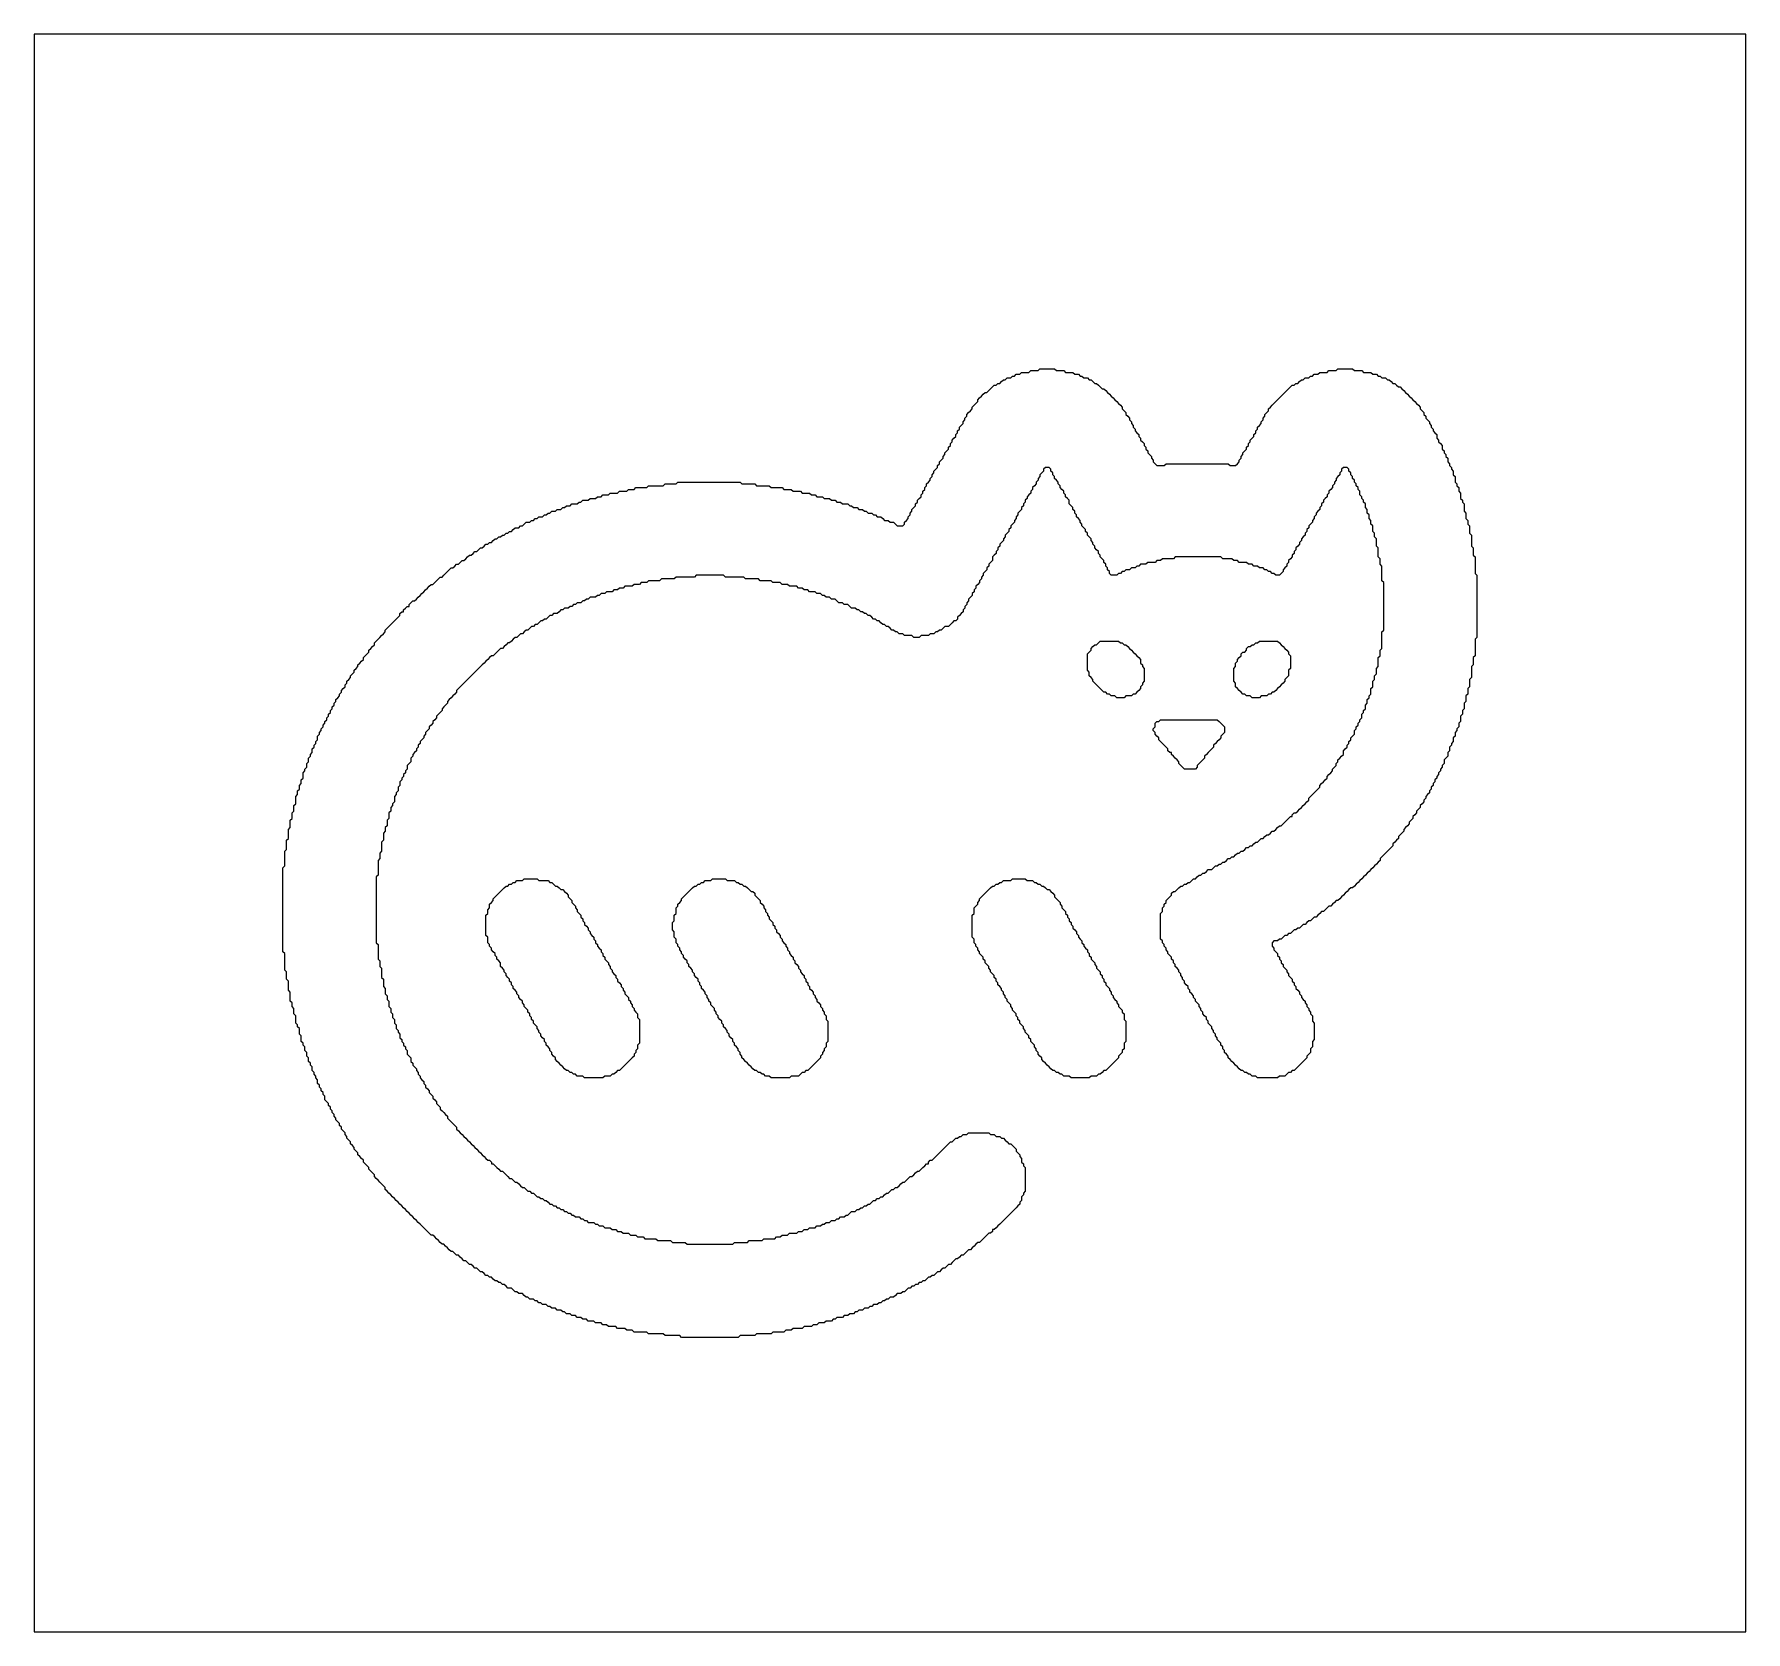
# Model space of a CAD drawing. Header units: metres. Extents: x 0 to 936, y -874 to 0.
import ezdxf

# ---------------------------------------------------------------- set-up
doc = ezdxf.new("R2010")
doc.units = ezdxf.units.M

msp = doc.modelspace()

# ---------------------------------------------------------------- linework, layer by layer
for points in [[(0, 0), (0, -1), (0, -2), (0, -3), (0, -4), (0, -5), (0, -6), (0, -7), (0, -8), (0, -9), (0, -10), (0, -11), (0, -12), (0, -13), (0, -14), (0, -15), (0, -16), (0, -17), (0, -18), (0, -19), (0, -20), (0, -21), (0, -22), (0, -23), (0, -24), (0, -25), (0, -26), (0, -27), (0, -28), (0, -29), (0, -30), (0, -31), (0, -32), (0, -33), (0, -34), (0, -35), (0, -36), (0, -37), (0, -38), (0, -39), (0, -40), (0, -41), (0, -42), (0, -43), (0, -44), (0, -45), (0, -46), (0, -47), (0, -48), (0, -49), (0, -50), (0, -51), (0, -52), (0, -53), (0, -54), (0, -55), (0, -56), (0, -57), (0, -58), (0, -59), (0, -60), (0, -61), (0, -62), (0, -63), (0, -64), (0, -65), (0, -66), (0, -67), (0, -68), (0, -69), (0, -70), (0, -71), (0, -72), (0, -73), (0, -74), (0, -75), (0, -76), (0, -77), (0, -78), (0, -79), (0, -80), (0, -81), (0, -82), (0, -83), (0, -84), (0, -85), (0, -86), (0, -87), (0, -88), (0, -89), (0, -90), (0, -91), (0, -92), (0, -93), (0, -94), (0, -95), (0, -96), (0, -97), (0, -98), (0, -99), (0, -100), (0, -101), (0, -102), (0, -103), (0, -104), (0, -105), (0, -106), (0, -107), (0, -108), (0, -109), (0, -110), (0, -111), (0, -112), (0, -113), (0, -114), (0, -115), (0, -116), (0, -117), (0, -118), (0, -119), (0, -120), (0, -121), (0, -122), (0, -123), (0, -124), (0, -125), (0, -126), (0, -127), (0, -128), (0, -129), (0, -130), (0, -131), (0, -132), (0, -133), (0, -134), (0, -135), (0, -136), (0, -137), (0, -138), (0, -139), (0, -140), (0, -141), (0, -142), (0, -143), (0, -144), (0, -145), (0, -146), (0, -147), (0, -148), (0, -149), (0, -150), (0, -151), (0, -152), (0, -153), (0, -154), (0, -155), (0, -156), (0, -157), (0, -158), (0, -159), (0, -160), (0, -161), (0, -162), (0, -163), (0, -164), (0, -165), (0, -166), (0, -167), (0, -168), (0, -169), (0, -170), (0, -171), (0, -172), (0, -173), (0, -174), (0, -175), (0, -176), (0, -177), (0, -178), (0, -179), (0, -180), (0, -181), (0, -182), (0, -183), (0, -184), (0, -185), (0, -186), (0, -187), (0, -188), (0, -189), (0, -190), (0, -191), (0, -192), (0, -193), (0, -194), (0, -195), (0, -196), (0, -197), (0, -198), (0, -199), (0, -200), (0, -201), (0, -202), (0, -203), (0, -204), (0, -205), (0, -206), (0, -207), (0, -208), (0, -209), (0, -210), (0, -211), (0, -212), (0, -213), (0, -214), (0, -215), (0, -216), (0, -217), (0, -218), (0, -219), (0, -220), (0, -221), (0, -222), (0, -223), (0, -224), (0, -225), (0, -226), (0, -227), (0, -228), (0, -229), (0, -230), (0, -231), (0, -232), (0, -233), (0, -234), (0, -235), (0, -236), (0, -237), (0, -238), (0, -239), (0, -240), (0, -241), (0, -242), (0, -243), (0, -244), (0, -245), (0, -246), (0, -247), (0, -248), (0, -249), (0, -250), (0, -251), (0, -252), (0, -253), (0, -254), (0, -255), (0, -256), (0, -257), (0, -258), (0, -259), (0, -260), (0, -261), (0, -262), (0, -263), (0, -264), (0, -265), (0, -266), (0, -267), (0, -268), (0, -269), (0, -270), (0, -271), (0, -272), (0, -273), (0, -274), (0, -275), (0, -276), (0, -277), (0, -278), (0, -279), (0, -280), (0, -281), (0, -282), (0, -283), (0, -284), (0, -285), (0, -286), (0, -287), (0, -288), (0, -289), (0, -290), (0, -291), (0, -292), (0, -293), (0, -294), (0, -295), (0, -296), (0, -297), (0, -298), (0, -299), (0, -300), (0, -301), (0, -302), (0, -303), (0, -304), (0, -305), (0, -306), (0, -307), (0, -308), (0, -309), (0, -310), (0, -311), (0, -312), (0, -313), (0, -314), (0, -315), (0, -316), (0, -317), (0, -318), (0, -319), (0, -320), (0, -321), (0, -322), (0, -323), (0, -324), (0, -325), (0, -326), (0, -327), (0, -328), (0, -329), (0, -330), (0, -331), (0, -332), (0, -333), (0, -334), (0, -335), (0, -336), (0, -337), (0, -338), (0, -339), (0, -340), (0, -341), (0, -342), (0, -343), (0, -344), (0, -345), (0, -346), (0, -347), (0, -348), (0, -349), (0, -350), (0, -351), (0, -352), (0, -353), (0, -354), (0, -355), (0, -356), (0, -357), (0, -358), (0, -359), (0, -360), (0, -361), (0, -362), (0, -363), (0, -364), (0, -365), (0, -366), (0, -367), (0, -368), (0, -369), (0, -370), (0, -371), (0, -372), (0, -373), (0, -374), (0, -375), (0, -376), (0, -377), (0, -378), (0, -379), (0, -380), (0, -381), (0, -382), (0, -383), (0, -384), (0, -385), (0, -386), (0, -387), (0, -388), (0, -389), (0, -390), (0, -391), (0, -392), (0, -393), (0, -394), (0, -395), (0, -396), (0, -397), (0, -398), (0, -399), (0, -400), (0, -401), (0, -402), (0, -403), (0, -404), (0, -405), (0, -406), (0, -407), (0, -408), (0, -409), (0, -410), (0, -411), (0, -412), (0, -413), (0, -414), (0, -415), (0, -416), (0, -417), (0, -418), (0, -419), (0, -420), (0, -421), (0, -422), (0, -423), (0, -424), (0, -425), (0, -426), (0, -427), (0, -428), (0, -429), (0, -430), (0, -431), (0, -432), (0, -433), (0, -434), (0, -435), (0, -436), (0, -437), (0, -438), (0, -439), (0, -440), (0, -441), (0, -442), (0, -443), (0, -444), (0, -445), (0, -446), (0, -447), (0, -448), (0, -449), (0, -450), (0, -451), (0, -452), (0, -453), (0, -454), (0, -455), (0, -456), (0, -457), (0, -458), (0, -459), (0, -460), (0, -461), (0, -462), (0, -463), (0, -464), (0, -465), (0, -466), (0, -467), (0, -468), (0, -469), (0, -470), (0, -471), (0, -472), (0, -473), (0, -474), (0, -475), (0, -476), (0, -477), (0, -478), (0, -479), (0, -480), (0, -481), (0, -482), (0, -483), (0, -484), (0, -485), (0, -486), (0, -487), (0, -488), (0, -489), (0, -490), (0, -491), (0, -492), (0, -493), (0, -494), (0, -495), (0, -496), (0, -497), (0, -498), (0, -499), (0, -500), (0, -501), (0, -502), (0, -503), (0, -504), (0, -505), (0, -506), (0, -507), (0, -508), (0, -509), (0, -510), (0, -511), (0, -512), (0, -513), (0, -514), (0, -515), (0, -516), (0, -517), (0, -518), (0, -519), (0, -520), (0, -521), (0, -522), (0, -523), (0, -524), (0, -525), (0, -526), (0, -527), (0, -528), (0, -529), (0, -530), (0, -531), (0, -532), (0, -533), (0, -534), (0, -535), (0, -536), (0, -537), (0, -538), (0, -539), (0, -540), (0, -541), (0, -542), (0, -543), (0, -544), (0, -545), (0, -546), (0, -547), (0, -548), (0, -549), (0, -550), (0, -551), (0, -552), (0, -553), (0, -554), (0, -555), (0, -556), (0, -557), (0, -558), (0, -559), (0, -560), (0, -561), (0, -562), (0, -563), (0, -564), (0, -565), (0, -566), (0, -567), (0, -568), (0, -569), (0, -570), (0, -571), (0, -572), (0, -573), (0, -574), (0, -575), (0, -576), (0, -577), (0, -578), (0, -579), (0, -580), (0, -581), (0, -582), (0, -583), (0, -584), (0, -585), (0, -586), (0, -587), (0, -588), (0, -589), (0, -590), (0, -591), (0, -592), (0, -593), (0, -594), (0, -595), (0, -596), (0, -597), (0, -598), (0, -599), (0, -600), (0, -601), (0, -602), (0, -603), (0, -604), (0, -605), (0, -606), (0, -607), (0, -608), (0, -609), (0, -610), (0, -611), (0, -612), (0, -613), (0, -614), (0, -615), (0, -616), (0, -617), (0, -618), (0, -619), (0, -620), (0, -621), (0, -622), (0, -623), (0, -624), (0, -625), (0, -626), (0, -627), (0, -628), (0, -629), (0, -630), (0, -631), (0, -632), (0, -633), (0, -634), (0, -635), (0, -636), (0, -637), (0, -638), (0, -639), (0, -640), (0, -641), (0, -642), (0, -643), (0, -644), (0, -645), (0, -646), (0, -647), (0, -648), (0, -649), (0, -650), (0, -651), (0, -652), (0, -653), (0, -654), (0, -655), (0, -656), (0, -657), (0, -658), (0, -659), (0, -660), (0, -661), (0, -662), (0, -663), (0, -664), (0, -665), (0, -666), (0, -667), (0, -668), (0, -669), (0, -670), (0, -671), (0, -672), (0, -673), (0, -674), (0, -675), (0, -676), (0, -677), (0, -678), (0, -679), (0, -680), (0, -681), (0, -682), (0, -683), (0, -684), (0, -685), (0, -686), (0, -687), (0, -688), (0, -689), (0, -690), (0, -691), (0, -692), (0, -693), (0, -694), (0, -695), (0, -696), (0, -697), (0, -698), (0, -699), (0, -700), (0, -701), (0, -702), (0, -703), (0, -704), (0, -705), (0, -706), (0, -707), (0, -708), (0, -709), (0, -710), (0, -711), (0, -712), (0, -713), (0, -714), (0, -715), (0, -716), (0, -717), (0, -718), (0, -719), (0, -720), (0, -721), (0, -722), (0, -723), (0, -724), (0, -725), (0, -726), (0, -727), (0, -728), (0, -729), (0, -730), (0, -731), (0, -732), (0, -733), (0, -734), (0, -735), (0, -736), (0, -737), (0, -738), (0, -739), (0, -740), (0, -741), (0, -742), (0, -743), (0, -744), (0, -745), (0, -746), (0, -747), (0, -748), (0, -749), (0, -750), (0, -751), (0, -752), (0, -753), (0, -754), (0, -755), (0, -756), (0, -757), (0, -758), (0, -759), (0, -760), (0, -761), (0, -762), (0, -763), (0, -764), (0, -765), (0, -766), (0, -767), (0, -768), (0, -769), (0, -770), (0, -771), (0, -772), (0, -773), (0, -774), (0, -775), (0, -776), (0, -777), (0, -778), (0, -779), (0, -780), (0, -781), (0, -782), (0, -783), (0, -784), (0, -785), (0, -786), (0, -787), (0, -788), (0, -789), (0, -790), (0, -791), (0, -792), (0, -793), (0, -794), (0, -795), (0, -796), (0, -797), (0, -798), (0, -799), (0, -800), (0, -801), (0, -802), (0, -803), (0, -804), (0, -805), (0, -806), (0, -807), (0, -808), (0, -809), (0, -810), (0, -811), (0, -812), (0, -813), (0, -814), (0, -815), (0, -816), (0, -817), (0, -818), (0, -819), (0, -820), (0, -821), (0, -822), (0, -823), (0, -824), (0, -825), (0, -826), (0, -827), (0, -828), (0, -829), (0, -830), (0, -831), (0, -832), (0, -833), (0, -834), (0, -835), (0, -836), (0, -837), (0, -838), (0, -839), (0, -840), (0, -841), (0, -842), (0, -843), (0, -844), (0, -845), (0, -846), (0, -847), (0, -848), (0, -849), (0, -850), (0, -851), (0, -852), (0, -853), (0, -854), (0, -855), (0, -856), (0, -857), (0, -858), (0, -859), (0, -860), (0, -861), (0, -862), (0, -863), (0, -864), (0, -865), (0, -866), (0, -867), (0, -868), (0, -869), (0, -870), (0, -871), (0, -872), (0, -873), (0, -874), (1, -874), (2, -874), (3, -874), (4, -874), (5, -874), (6, -874), (7, -874), (8, -874), (9, -874), (10, -874), (11, -874), (12, -874), (13, -874), (14, -874), (15, -874), (16, -874), (17, -874), (18, -874), (19, -874), (20, -874), (21, -874), (22, -874), (23, -874), (24, -874), (25, -874), (26, -874), (27, -874), (28, -874), (29, -874), (30, -874), (31, -874), (32, -874), (33, -874), (34, -874), (35, -874), (36, -874), (37, -874), (38, -874), (39, -874), (40, -874), (41, -874), (42, -874), (43, -874), (44, -874), (45, -874), (46, -874), (47, -874), (48, -874), (49, -874), (50, -874), (51, -874), (52, -874), (53, -874), (54, -874), (55, -874), (56, -874), (57, -874), (58, -874), (59, -874), (60, -874), (61, -874), (62, -874), (63, -874), (64, -874), (65, -874), (66, -874), (67, -874), (68, -874), (69, -874), (70, -874), (71, -874), (72, -874), (73, -874), (74, -874), (75, -874), (76, -874), (77, -874), (78, -874), (79, -874), (80, -874), (81, -874), (82, -874), (83, -874), (84, -874), (85, -874), (86, -874), (87, -874), (88, -874), (89, -874), (90, -874), (91, -874), (92, -874), (93, -874), (94, -874), (95, -874), (96, -874), (97, -874), (98, -874), (99, -874), (100, -874), (101, -874), (102, -874), (103, -874), (104, -874), (105, -874), (106, -874), (107, -874), (108, -874), (109, -874), (110, -874), (111, -874), (112, -874), (113, -874), (114, -874), (115, -874), (116, -874), (117, -874), (118, -874), (119, -874), (120, -874), (121, -874), (122, -874), (123, -874), (124, -874), (125, -874), (126, -874), (127, -874), (128, -874), (129, -874), (130, -874), (131, -874), (132, -874), (133, -874), (134, -874), (135, -874), (136, -874), (137, -874), (138, -874), (139, -874), (140, -874), (141, -874), (142, -874), (143, -874), (144, -874), (145, -874), (146, -874), (147, -874), (148, -874), (149, -874), (150, -874), (151, -874), (152, -874), (153, -874), (154, -874), (155, -874), (156, -874), (157, -874), (158, -874), (159, -874), (160, -874), (161, -874), (162, -874), (163, -874), (164, -874), (165, -874), (166, -874), (167, -874), (168, -874), (169, -874), (170, -874), (171, -874), (172, -874), (173, -874), (174, -874), (175, -874), (176, -874), (177, -874), (178, -874), (179, -874), (180, -874), (181, -874), (182, -874), (183, -874), (184, -874), (185, -874), (186, -874), (187, -874), (188, -874), (189, -874), (190, -874), (191, -874), (192, -874), (193, -874), (194, -874), (195, -874), (196, -874), (197, -874), (198, -874), (199, -874), (200, -874), (201, -874), (202, -874), (203, -874), (204, -874), (205, -874), (206, -874), (207, -874), (208, -874), (209, -874), (210, -874), (211, -874), (212, -874), (213, -874), (214, -874), (215, -874), (216, -874), (217, -874), (218, -874), (219, -874), (220, -874), (221, -874), (222, -874), (223, -874), (224, -874), (225, -874), (226, -874), (227, -874), (228, -874), (229, -874), (230, -874), (231, -874), (232, -874), (233, -874), (234, -874), (235, -874), (236, -874), (237, -874), (238, -874), (239, -874), (240, -874), (241, -874), (242, -874), (243, -874), (244, -874), (245, -874), (246, -874), (247, -874), (248, -874), (249, -874), (250, -874), (251, -874), (252, -874), (253, -874), (254, -874), (255, -874), (256, -874), (257, -874), (258, -874), (259, -874), (260, -874), (261, -874), (262, -874), (263, -874), (264, -874), (265, -874), (266, -874), (267, -874), (268, -874), (269, -874), (270, -874), (271, -874), (272, -874), (273, -874), (274, -874), (275, -874), (276, -874), (277, -874), (278, -874), (279, -874), (280, -874), (281, -874), (282, -874), (283, -874), (284, -874), (285, -874), (286, -874), (287, -874), (288, -874), (289, -874), (290, -874), (291, -874), (292, -874), (293, -874), (294, -874), (295, -874), (296, -874), (297, -874), (298, -874), (299, -874), (300, -874), (301, -874), (302, -874), (303, -874), (304, -874), (305, -874), (306, -874), (307, -874), (308, -874), (309, -874), (310, -874), (311, -874), (312, -874), (313, -874), (314, -874), (315, -874), (316, -874), (317, -874), (318, -874), (319, -874), (320, -874), (321, -874), (322, -874), (323, -874), (324, -874), (325, -874), (326, -874), (327, -874), (328, -874), (329, -874), (330, -874), (331, -874), (332, -874), (333, -874), (334, -874), (335, -874), (336, -874), (337, -874), (338, -874), (339, -874), (340, -874), (341, -874), (342, -874), (343, -874), (344, -874), (345, -874), (346, -874), (347, -874), (348, -874), (349, -874), (350, -874), (351, -874), (352, -874), (353, -874), (354, -874), (355, -874), (356, -874), (357, -874), (358, -874), (359, -874), (360, -874), (361, -874), (362, -874), (363, -874), (364, -874), (365, -874), (366, -874), (367, -874), (368, -874), (369, -874), (370, -874), (371, -874), (372, -874), (373, -874), (374, -874), (375, -874), (376, -874), (377, -874), (378, -874), (379, -874), (380, -874), (381, -874), (382, -874), (383, -874), (384, -874), (385, -874), (386, -874), (387, -874), (388, -874), (389, -874), (390, -874), (391, -874), (392, -874), (393, -874), (394, -874), (395, -874), (396, -874), (397, -874), (398, -874), (399, -874), (400, -874), (401, -874), (402, -874), (403, -874), (404, -874), (405, -874), (406, -874), (407, -874), (408, -874), (409, -874), (410, -874), (411, -874), (412, -874), (413, -874), (414, -874), (415, -874), (416, -874), (417, -874), (418, -874), (419, -874), (420, -874), (421, -874), (422, -874), (423, -874), (424, -874), (425, -874), (426, -874), (427, -874), (428, -874), (429, -874), (430, -874), (431, -874), (432, -874), (433, -874), (434, -874), (435, -874), (436, -874), (437, -874), (438, -874), (439, -874), (440, -874), (441, -874), (442, -874), (443, -874), (444, -874), (445, -874), (446, -874), (447, -874), (448, -874), (449, -874), (450, -874), (451, -874), (452, -874), (453, -874), (454, -874), (455, -874), (456, -874), (457, -874), (458, -874), (459, -874), (460, -874), (461, -874), (462, -874), (463, -874), (464, -874), (465, -874), (466, -874), (467, -874), (468, -874), (469, -874), (470, -874), (471, -874), (472, -874), (473, -874), (474, -874), (475, -874), (476, -874), (477, -874), (478, -874), (479, -874), (480, -874), (481, -874), (482, -874), (483, -874), (484, -874), (485, -874), (486, -874), (487, -874), (488, -874), (489, -874), (490, -874), (491, -874), (492, -874), (493, -874), (494, -874), (495, -874), (496, -874), (497, -874), (498, -874), (499, -874), (500, -874), (501, -874), (502, -874), (503, -874), (504, -874), (505, -874), (506, -874), (507, -874), (508, -874), (509, -874), (510, -874), (511, -874), (512, -874), (513, -874), (514, -874), (515, -874), (516, -874), (517, -874), (518, -874), (519, -874), (520, -874), (521, -874), (522, -874), (523, -874), (524, -874), (525, -874), (526, -874), (527, -874), (528, -874), (529, -874), (530, -874), (531, -874), (532, -874), (533, -874), (534, -874), (535, -874), (536, -874), (537, -874), (538, -874), (539, -874), (540, -874), (541, -874), (542, -874), (543, -874), (544, -874), (545, -874), (546, -874), (547, -874), (548, -874), (549, -874), (550, -874), (551, -874), (552, -874), (553, -874), (554, -874), (555, -874), (556, -874), (557, -874), (558, -874), (559, -874), (560, -874), (561, -874), (562, -874), (563, -874), (564, -874), (565, -874), (566, -874), (567, -874), (568, -874), (569, -874), (570, -874), (571, -874), (572, -874), (573, -874), (574, -874), (575, -874), (576, -874), (577, -874), (578, -874), (579, -874), (580, -874), (581, -874), (582, -874), (583, -874), (584, -874), (585, -874), (586, -874), (587, -874), (588, -874), (589, -874), (590, -874), (591, -874), (592, -874), (593, -874), (594, -874), (595, -874), (596, -874), (597, -874), (598, -874), (599, -874), (600, -874), (601, -874), (602, -874), (603, -874), (604, -874), (605, -874), (606, -874), (607, -874), (608, -874), (609, -874), (610, -874), (611, -874), (612, -874), (613, -874), (614, -874), (615, -874), (616, -874), (617, -874), (618, -874), (619, -874), (620, -874), (621, -874), (622, -874), (623, -874), (624, -874), (625, -874), (626, -874), (627, -874), (628, -874), (629, -874), (630, -874), (631, -874), (632, -874), (633, -874), (634, -874), (635, -874), (636, -874), (637, -874), (638, -874), (639, -874), (640, -874), (641, -874), (642, -874), (643, -874), (644, -874), (645, -874), (646, -874), (647, -874), (648, -874), (649, -874), (650, -874), (651, -874), (652, -874), (653, -874), (654, -874), (655, -874), (656, -874), (657, -874), (658, -874), (659, -874), (660, -874), (661, -874), (662, -874), (663, -874), (664, -874), (665, -874), (666, -874), (667, -874), (668, -874), (669, -874), (670, -874), (671, -874), (672, -874), (673, -874), (674, -874), (675, -874), (676, -874), (677, -874), (678, -874), (679, -874), (680, -874), (681, -874), (682, -874), (683, -874), (684, -874), (685, -874), (686, -874), (687, -874), (688, -874), (689, -874), (690, -874), (691, -874), (692, -874), (693, -874), (694, -874), (695, -874), (696, -874), (697, -874), (698, -874), (699, -874), (700, -874), (701, -874), (702, -874), (703, -874), (704, -874), (705, -874), (706, -874), (707, -874), (708, -874), (709, -874), (710, -874), (711, -874), (712, -874), (713, -874), (714, -874), (715, -874), (716, -874), (717, -874), (718, -874), (719, -874), (720, -874), (721, -874), (722, -874), (723, -874), (724, -874), (725, -874), (726, -874), (727, -874), (728, -874), (729, -874), (730, -874), (731, -874), (732, -874), (733, -874), (734, -874), (735, -874), (736, -874), (737, -874), (738, -874), (739, -874), (740, -874), (741, -874), (742, -874), (743, -874), (744, -874), (745, -874), (746, -874), (747, -874), (748, -874), (749, -874), (750, -874), (751, -874), (752, -874), (753, -874), (754, -874), (755, -874), (756, -874), (757, -874), (758, -874), (759, -874), (760, -874), (761, -874), (762, -874), (763, -874), (764, -874), (765, -874), (766, -874), (767, -874), (768, -874), (769, -874), (770, -874), (771, -874), (772, -874), (773, -874), (774, -874), (775, -874), (776, -874), (777, -874), (778, -874), (779, -874), (780, -874), (781, -874), (782, -874), (783, -874), (784, -874), (785, -874), (786, -874), (787, -874), (788, -874), (789, -874), (790, -874), (791, -874), (792, -874), (793, -874), (794, -874), (795, -874), (796, -874), (797, -874), (798, -874), (799, -874), (800, -874), (801, -874), (802, -874), (803, -874), (804, -874), (805, -874), (806, -874), (807, -874), (808, -874), (809, -874), (810, -874), (811, -874), (812, -874), (813, -874), (814, -874), (815, -874), (816, -874), (817, -874), (818, -874), (819, -874), (820, -874), (821, -874), (822, -874), (823, -874), (824, -874), (825, -874), (826, -874), (827, -874), (828, -874), (829, -874), (830, -874), (831, -874), (832, -874), (833, -874), (834, -874), (835, -874), (836, -874), (837, -874), (838, -874), (839, -874), (840, -874), (841, -874), (842, -874), (843, -874), (844, -874), (845, -874), (846, -874), (847, -874), (848, -874), (849, -874), (850, -874), (851, -874), (852, -874), (853, -874), (854, -874), (855, -874), (856, -874), (857, -874), (858, -874), (859, -874), (860, -874), (861, -874), (862, -874), (863, -874), (864, -874), (865, -874), (866, -874), (867, -874), (868, -874), (869, -874), (870, -874), (871, -874), (872, -874), (873, -874), (874, -874), (875, -874), (876, -874), (877, -874), (878, -874), (879, -874), (880, -874), (881, -874), (882, -874), (883, -874), (884, -874), (885, -874), (886, -874), (887, -874), (888, -874), (889, -874), (890, -874), (891, -874), (892, -874), (893, -874), (894, -874), (895, -874), (896, -874), (897, -874), (898, -874), (899, -874), (900, -874), (901, -874), (902, -874), (903, -874), (904, -874), (905, -874), (906, -874), (907, -874), (908, -874), (909, -874), (910, -874), (911, -874), (912, -874), (913, -874), (914, -874), (915, -874), (916, -874), (917, -874), (918, -874), (919, -874), (920, -874), (921, -874), (922, -874), (923, -874), (924, -874), (925, -874), (926, -874), (927, -874), (928, -874), (929, -874), (930, -874), (931, -874), (932, -874), (933, -874), (934, -874), (935, -874), (936, -874), (936, -873), (936, -872), (936, -871), (936, -870), (936, -869), (936, -868), (936, -867), (936, -866), (936, -865), (936, -864), (936, -863), (936, -862), (936, -861), (936, -860), (936, -859), (936, -858), (936, -857), (936, -856), (936, -855), (936, -854), (936, -853), (936, -852), (936, -851), (936, -850), (936, -849), (936, -848), (936, -847), (936, -846), (936, -845), (936, -844), (936, -843), (936, -842), (936, -841), (936, -840), (936, -839), (936, -838), (936, -837), (936, -836), (936, -835), (936, -834), (936, -833), (936, -832), (936, -831), (936, -830), (936, -829), (936, -828), (936, -827), (936, -826), (936, -825), (936, -824), (936, -823), (936, -822), (936, -821), (936, -820), (936, -819), (936, -818), (936, -817), (936, -816), (936, -815), (936, -814), (936, -813), (936, -812), (936, -811), (936, -810), (936, -809), (936, -808), (936, -807), (936, -806), (936, -805), (936, -804), (936, -803), (936, -802), (936, -801), (936, -800), (936, -799), (936, -798), (936, -797), (936, -796), (936, -795), (936, -794), (936, -793), (936, -792), (936, -791), (936, -790), (936, -789), (936, -788), (936, -787), (936, -786), (936, -785), (936, -784), (936, -783), (936, -782), (936, -781), (936, -780), (936, -779), (936, -778), (936, -777), (936, -776), (936, -775), (936, -774), (936, -773), (936, -772), (936, -771), (936, -770), (936, -769), (936, -768), (936, -767), (936, -766), (936, -765), (936, -764), (936, -763), (936, -762), (936, -761), (936, -760), (936, -759), (936, -758), (936, -757), (936, -756), (936, -755), (936, -754), (936, -753), (936, -752), (936, -751), (936, -750), (936, -749), (936, -748), (936, -747), (936, -746), (936, -745), (936, -744), (936, -743), (936, -742), (936, -741), (936, -740), (936, -739), (936, -738), (936, -737), (936, -736), (936, -735), (936, -734), (936, -733), (936, -732), (936, -731), (936, -730), (936, -729), (936, -728), (936, -727), (936, -726), (936, -725), (936, -724), (936, -723), (936, -722), (936, -721), (936, -720), (936, -719), (936, -718), (936, -717), (936, -716), (936, -715), (936, -714), (936, -713), (936, -712), (936, -711), (936, -710), (936, -709), (936, -708), (936, -707), (936, -706), (936, -705), (936, -704), (936, -703), (936, -702), (936, -701), (936, -700), (936, -699), (936, -698), (936, -697), (936, -696), (936, -695), (936, -694), (936, -693), (936, -692), (936, -691), (936, -690), (936, -689), (936, -688), (936, -687), (936, -686), (936, -685), (936, -684), (936, -683), (936, -682), (936, -681), (936, -680), (936, -679), (936, -678), (936, -677), (936, -676), (936, -675), (936, -674), (936, -673), (936, -672), (936, -671), (936, -670), (936, -669), (936, -668), (936, -667), (936, -666), (936, -665), (936, -664), (936, -663), (936, -662), (936, -661), (936, -660), (936, -659), (936, -658), (936, -657), (936, -656), (936, -655), (936, -654), (936, -653), (936, -652), (936, -651), (936, -650), (936, -649), (936, -648), (936, -647), (936, -646), (936, -645), (936, -644), (936, -643), (936, -642), (936, -641), (936, -640), (936, -639), (936, -638), (936, -637), (936, -636), (936, -635), (936, -634), (936, -633), (936, -632), (936, -631), (936, -630), (936, -629), (936, -628), (936, -627), (936, -626), (936, -625), (936, -624), (936, -623), (936, -622), (936, -621), (936, -620), (936, -619), (936, -618), (936, -617), (936, -616), (936, -615), (936, -614), (936, -613), (936, -612), (936, -611), (936, -610), (936, -609), (936, -608), (936, -607), (936, -606), (936, -605), (936, -604), (936, -603), (936, -602), (936, -601), (936, -600), (936, -599), (936, -598), (936, -597), (936, -596), (936, -595), (936, -594), (936, -593), (936, -592), (936, -591), (936, -590), (936, -589), (936, -588), (936, -587), (936, -586), (936, -585), (936, -584), (936, -583), (936, -582), (936, -581), (936, -580), (936, -579), (936, -578), (936, -577), (936, -576), (936, -575), (936, -574), (936, -573), (936, -572), (936, -571), (936, -570), (936, -569), (936, -568), (936, -567), (936, -566), (936, -565), (936, -564), (936, -563), (936, -562), (936, -561), (936, -560), (936, -559), (936, -558), (936, -557), (936, -556), (936, -555), (936, -554), (936, -553), (936, -552), (936, -551), (936, -550), (936, -549), (936, -548), (936, -547), (936, -546), (936, -545), (936, -544), (936, -543), (936, -542), (936, -541), (936, -540), (936, -539), (936, -538), (936, -537), (936, -536), (936, -535), (936, -534), (936, -533), (936, -532), (936, -531), (936, -530), (936, -529), (936, -528), (936, -527), (936, -526), (936, -525), (936, -524), (936, -523), (936, -522), (936, -521), (936, -520), (936, -519), (936, -518), (936, -517), (936, -516), (936, -515), (936, -514), (936, -513), (936, -512), (936, -511), (936, -510), (936, -509), (936, -508), (936, -507), (936, -506), (936, -505), (936, -504), (936, -503), (936, -502), (936, -501), (936, -500), (936, -499), (936, -498), (936, -497), (936, -496), (936, -495), (936, -494), (936, -493), (936, -492), (936, -491), (936, -490), (936, -489), (936, -488), (936, -487), (936, -486), (936, -485), (936, -484), (936, -483), (936, -482), (936, -481), (936, -480), (936, -479), (936, -478), (936, -477), (936, -476), (936, -475), (936, -474), (936, -473), (936, -472), (936, -471), (936, -470), (936, -469), (936, -468), (936, -467), (936, -466), (936, -465), (936, -464), (936, -463), (936, -462), (936, -461), (936, -460), (936, -459), (936, -458), (936, -457), (936, -456), (936, -455), (936, -454), (936, -453), (936, -452), (936, -451), (936, -450), (936, -449), (936, -448), (936, -447), (936, -446), (936, -445), (936, -444), (936, -443), (936, -442), (936, -441), (936, -440), (936, -439), (936, -438), (936, -437), (936, -436), (936, -435), (936, -434), (936, -433), (936, -432), (936, -431), (936, -430), (936, -429), (936, -428), (936, -427), (936, -426), (936, -425), (936, -424), (936, -423), (936, -422), (936, -421), (936, -420), (936, -419), (936, -418), (936, -417), (936, -416), (936, -415), (936, -414), (936, -413), (936, -412), (936, -411), (936, -410), (936, -409), (936, -408), (936, -407), (936, -406), (936, -405), (936, -404), (936, -403), (936, -402), (936, -401), (936, -400), (936, -399), (936, -398), (936, -397), (936, -396), (936, -395), (936, -394), (936, -393), (936, -392), (936, -391), (936, -390), (936, -389), (936, -388), (936, -387), (936, -386), (936, -385), (936, -384), (936, -383), (936, -382), (936, -381), (936, -380), (936, -379), (936, -378), (936, -377), (936, -376), (936, -375), (936, -374), (936, -373), (936, -372), (936, -371), (936, -370), (936, -369), (936, -368), (936, -367), (936, -366), (936, -365), (936, -364), (936, -363), (936, -362), (936, -361), (936, -360), (936, -359), (936, -358), (936, -357), (936, -356), (936, -355), (936, -354), (936, -353), (936, -352), (936, -351), (936, -350), (936, -349), (936, -348), (936, -347), (936, -346), (936, -345), (936, -344), (936, -343), (936, -342), (936, -341), (936, -340), (936, -339), (936, -338), (936, -337), (936, -336), (936, -335), (936, -334), (936, -333), (936, -332), (936, -331), (936, -330), (936, -329), (936, -328), (936, -327), (936, -326), (936, -325), (936, -324), (936, -323), (936, -322), (936, -321), (936, -320), (936, -319), (936, -318), (936, -317), (936, -316), (936, -315), (936, -314), (936, -313), (936, -312), (936, -311), (936, -310), (936, -309), (936, -308), (936, -307), (936, -306), (936, -305), (936, -304), (936, -303), (936, -302), (936, -301), (936, -300), (936, -299), (936, -298), (936, -297), (936, -296), (936, -295), (936, -294), (936, -293), (936, -292), (936, -291), (936, -290), (936, -289), (936, -288), (936, -287), (936, -286), (936, -285), (936, -284), (936, -283), (936, -282), (936, -281), (936, -280), (936, -279), (936, -278), (936, -277), (936, -276), (936, -275), (936, -274), (936, -273), (936, -272), (936, -271), (936, -270), (936, -269), (936, -268), (936, -267), (936, -266), (936, -265), (936, -264), (936, -263), (936, -262), (936, -261), (936, -260), (936, -259), (936, -258), (936, -257), (936, -256), (936, -255), (936, -254), (936, -253), (936, -252), (936, -251), (936, -250), (936, -249), (936, -248), (936, -247), (936, -246), (936, -245), (936, -244), (936, -243), (936, -242), (936, -241), (936, -240), (936, -239), (936, -238), (936, -237), (936, -236), (936, -235), (936, -234), (936, -233), (936, -232), (936, -231), (936, -230), (936, -229), (936, -228), (936, -227), (936, -226), (936, -225), (936, -224), (936, -223), (936, -222), (936, -221), (936, -220), (936, -219), (936, -218), (936, -217), (936, -216), (936, -215), (936, -214), (936, -213), (936, -212), (936, -211), (936, -210), (936, -209), (936, -208), (936, -207), (936, -206), (936, -205), (936, -204), (936, -203), (936, -202), (936, -201), (936, -200), (936, -199), (936, -198), (936, -197), (936, -196), (936, -195), (936, -194), (936, -193), (936, -192), (936, -191), (936, -190), (936, -189), (936, -188), (936, -187), (936, -186), (936, -185), (936, -184), (936, -183), (936, -182), (936, -181), (936, -180), (936, -179), (936, -178), (936, -177), (936, -176), (936, -175), (936, -174), (936, -173), (936, -172), (936, -171), (936, -170), (936, -169), (936, -168), (936, -167), (936, -166), (936, -165), (936, -164), (936, -163), (936, -162), (936, -161), (936, -160), (936, -159), (936, -158), (936, -157), (936, -156), (936, -155), (936, -154), (936, -153), (936, -152), (936, -151), (936, -150), (936, -149), (936, -148), (936, -147), (936, -146), (936, -145), (936, -144), (936, -143), (936, -142), (936, -141), (936, -140), (936, -139), (936, -138), (936, -137), (936, -136), (936, -135), (936, -134), (936, -133), (936, -132), (936, -131), (936, -130), (936, -129), (936, -128), (936, -127), (936, -126), (936, -125), (936, -124), (936, -123), (936, -122), (936, -121), (936, -120), (936, -119), (936, -118), (936, -117), (936, -116), (936, -115), (936, -114), (936, -113), (936, -112), (936, -111), (936, -110), (936, -109), (936, -108), (936, -107), (936, -106), (936, -105), (936, -104), (936, -103), (936, -102), (936, -101), (936, -100), (936, -99), (936, -98), (936, -97), (936, -96), (936, -95), (936, -94), (936, -93), (936, -92), (936, -91), (936, -90), (936, -89), (936, -88), (936, -87), (936, -86), (936, -85), (936, -84), (936, -83), (936, -82), (936, -81), (936, -80), (936, -79), (936, -78), (936, -77), (936, -76), (936, -75), (936, -74), (936, -73), (936, -72), (936, -71), (936, -70), (936, -69), (936, -68), (936, -67), (936, -66), (936, -65), (936, -64), (936, -63), (936, -62), (936, -61), (936, -60), (936, -59), (936, -58), (936, -57), (936, -56), (936, -55), (936, -54), (936, -53), (936, -52), (936, -51), (936, -50), (936, -49), (936, -48), (936, -47), (936, -46), (936, -45), (936, -44), (936, -43), (936, -42), (936, -41), (936, -40), (936, -39), (936, -38), (936, -37), (936, -36), (936, -35), (936, -34), (936, -33), (936, -32), (936, -31), (936, -30), (936, -29), (936, -28), (936, -27), (936, -26), (936, -25), (936, -24), (936, -23), (936, -22), (936, -21), (936, -20), (936, -19), (936, -18), (936, -17), (936, -16), (936, -15), (936, -14), (936, -13), (936, -12), (936, -11), (936, -10), (936, -9), (936, -8), (936, -7), (936, -6), (936, -5), (936, -4), (936, -3), (936, -2), (936, -1), (936, 0), (935, 0), (934, 0), (933, 0), (932, 0), (931, 0), (930, 0), (929, 0), (928, 0), (927, 0), (926, 0), (925, 0), (924, 0), (923, 0), (922, 0), (921, 0), (920, 0), (919, 0), (918, 0), (917, 0), (916, 0), (915, 0), (914, 0), (913, 0), (912, 0), (911, 0), (910, 0), (909, 0), (908, 0), (907, 0), (906, 0), (905, 0), (904, 0), (903, 0), (902, 0), (901, 0), (900, 0), (899, 0), (898, 0), (897, 0), (896, 0), (895, 0), (894, 0), (893, 0), (892, 0), (891, 0), (890, 0), (889, 0), (888, 0), (887, 0), (886, 0), (885, 0), (884, 0), (883, 0), (882, 0), (881, 0), (880, 0), (879, 0), (878, 0), (877, 0), (876, 0), (875, 0), (874, 0), (873, 0), (872, 0), (871, 0), (870, 0), (869, 0), (868, 0), (867, 0), (866, 0), (865, 0), (864, 0), (863, 0), (862, 0), (861, 0), (860, 0), (859, 0), (858, 0), (857, 0), (856, 0), (855, 0), (854, 0), (853, 0), (852, 0), (851, 0), (850, 0), (849, 0), (848, 0), (847, 0), (846, 0), (845, 0), (844, 0), (843, 0), (842, 0), (841, 0), (840, 0), (839, 0), (838, 0), (837, 0), (836, 0), (835, 0), (834, 0), (833, 0), (832, 0), (831, 0), (830, 0), (829, 0), (828, 0), (827, 0), (826, 0), (825, 0), (824, 0), (823, 0), (822, 0), (821, 0), (820, 0), (819, 0), (818, 0), (817, 0), (816, 0), (815, 0), (814, 0), (813, 0), (812, 0), (811, 0), (810, 0), (809, 0), (808, 0), (807, 0), (806, 0), (805, 0), (804, 0), (803, 0), (802, 0), (801, 0), (800, 0), (799, 0), (798, 0), (797, 0), (796, 0), (795, 0), (794, 0), (793, 0), (792, 0), (791, 0), (790, 0), (789, 0), (788, 0), (787, 0), (786, 0), (785, 0), (784, 0), (783, 0), (782, 0), (781, 0), (780, 0), (779, 0), (778, 0), (777, 0), (776, 0), (775, 0), (774, 0), (773, 0), (772, 0), (771, 0), (770, 0), (769, 0), (768, 0), (767, 0), (766, 0), (765, 0), (764, 0), (763, 0), (762, 0), (761, 0), (760, 0), (759, 0), (758, 0), (757, 0), (756, 0), (755, 0), (754, 0), (753, 0), (752, 0), (751, 0), (750, 0), (749, 0), (748, 0), (747, 0), (746, 0), (745, 0), (744, 0), (743, 0), (742, 0), (741, 0), (740, 0), (739, 0), (738, 0), (737, 0), (736, 0), (735, 0), (734, 0), (733, 0), (732, 0), (731, 0), (730, 0), (729, 0), (728, 0), (727, 0), (726, 0), (725, 0), (724, 0), (723, 0), (722, 0), (721, 0), (720, 0), (719, 0), (718, 0), (717, 0), (716, 0), (715, 0), (714, 0), (713, 0), (712, 0), (711, 0), (710, 0), (709, 0), (708, 0), (707, 0), (706, 0), (705, 0), (704, 0), (703, 0), (702, 0), (701, 0), (700, 0), (699, 0), (698, 0), (697, 0), (696, 0), (695, 0), (694, 0), (693, 0), (692, 0), (691, 0), (690, 0), (689, 0), (688, 0), (687, 0), (686, 0), (685, 0), (684, 0), (683, 0), (682, 0), (681, 0), (680, 0), (679, 0), (678, 0), (677, 0), (676, 0), (675, 0), (674, 0), (673, 0), (672, 0), (671, 0), (670, 0), (669, 0), (668, 0), (667, 0), (666, 0), (665, 0), (664, 0), (663, 0), (662, 0), (661, 0), (660, 0), (659, 0), (658, 0), (657, 0), (656, 0), (655, 0), (654, 0), (653, 0), (652, 0), (651, 0), (650, 0), (649, 0), (648, 0), (647, 0), (646, 0), (645, 0), (644, 0), (643, 0), (642, 0), (641, 0), (640, 0), (639, 0), (638, 0), (637, 0), (636, 0), (635, 0), (634, 0), (633, 0), (632, 0), (631, 0), (630, 0), (629, 0), (628, 0), (627, 0), (626, 0), (625, 0), (624, 0), (623, 0), (622, 0), (621, 0), (620, 0), (619, 0), (618, 0), (617, 0), (616, 0), (615, 0), (614, 0), (613, 0), (612, 0), (611, 0), (610, 0), (609, 0), (608, 0), (607, 0), (606, 0), (605, 0), (604, 0), (603, 0), (602, 0), (601, 0), (600, 0), (599, 0), (598, 0), (597, 0), (596, 0), (595, 0), (594, 0), (593, 0), (592, 0), (591, 0), (590, 0), (589, 0), (588, 0), (587, 0), (586, 0), (585, 0), (584, 0), (583, 0), (582, 0), (581, 0), (580, 0), (579, 0), (578, 0), (577, 0), (576, 0), (575, 0), (574, 0), (573, 0), (572, 0), (571, 0), (570, 0), (569, 0), (568, 0), (567, 0), (566, 0), (565, 0), (564, 0), (563, 0), (562, 0), (561, 0), (560, 0), (559, 0), (558, 0), (557, 0), (556, 0), (555, 0), (554, 0), (553, 0), (552, 0), (551, 0), (550, 0), (549, 0), (548, 0), (547, 0), (546, 0), (545, 0), (544, 0), (543, 0), (542, 0), (541, 0), (540, 0), (539, 0), (538, 0), (537, 0), (536, 0), (535, 0), (534, 0), (533, 0), (532, 0), (531, 0), (530, 0), (529, 0), (528, 0), (527, 0), (526, 0), (525, 0), (524, 0), (523, 0), (522, 0), (521, 0), (520, 0), (519, 0), (518, 0), (517, 0), (516, 0), (515, 0), (514, 0), (513, 0), (512, 0), (511, 0), (510, 0), (509, 0), (508, 0), (507, 0), (506, 0), (505, 0), (504, 0), (503, 0), (502, 0), (501, 0), (500, 0), (499, 0), (498, 0), (497, 0), (496, 0), (495, 0), (494, 0), (493, 0), (492, 0), (491, 0), (490, 0), (489, 0), (488, 0), (487, 0), (486, 0), (485, 0), (484, 0), (483, 0), (482, 0), (481, 0), (480, 0), (479, 0), (478, 0), (477, 0), (476, 0), (475, 0), (474, 0), (473, 0), (472, 0), (471, 0), (470, 0), (469, 0), (468, 0), (467, 0), (466, 0), (465, 0), (464, 0), (463, 0), (462, 0), (461, 0), (460, 0), (459, 0), (458, 0), (457, 0), (456, 0), (455, 0), (454, 0), (453, 0), (452, 0), (451, 0), (450, 0), (449, 0), (448, 0), (447, 0), (446, 0), (445, 0), (444, 0), (443, 0), (442, 0), (441, 0), (440, 0), (439, 0), (438, 0), (437, 0), (436, 0), (435, 0), (434, 0), (433, 0), (432, 0), (431, 0), (430, 0), (429, 0), (428, 0), (427, 0), (426, 0), (425, 0), (424, 0), (423, 0), (422, 0), (421, 0), (420, 0), (419, 0), (418, 0), (417, 0), (416, 0), (415, 0), (414, 0), (413, 0), (412, 0), (411, 0), (410, 0), (409, 0), (408, 0), (407, 0), (406, 0), (405, 0), (404, 0), (403, 0), (402, 0), (401, 0), (400, 0), (399, 0), (398, 0), (397, 0), (396, 0), (395, 0), (394, 0), (393, 0), (392, 0), (391, 0), (390, 0), (389, 0), (388, 0), (387, 0), (386, 0), (385, 0), (384, 0), (383, 0), (382, 0), (381, 0), (380, 0), (379, 0), (378, 0), (377, 0), (376, 0), (375, 0), (374, 0), (373, 0), (372, 0), (371, 0), (370, 0), (369, 0), (368, 0), (367, 0), (366, 0), (365, 0), (364, 0), (363, 0), (362, 0), (361, 0), (360, 0), (359, 0), (358, 0), (357, 0), (356, 0), (355, 0), (354, 0), (353, 0), (352, 0), (351, 0), (350, 0), (349, 0), (348, 0), (347, 0), (346, 0), (345, 0), (344, 0), (343, 0), (342, 0), (341, 0), (340, 0), (339, 0), (338, 0), (337, 0), (336, 0), (335, 0), (334, 0), (333, 0), (332, 0), (331, 0), (330, 0), (329, 0), (328, 0), (327, 0), (326, 0), (325, 0), (324, 0), (323, 0), (322, 0), (321, 0), (320, 0), (319, 0), (318, 0), (317, 0), (316, 0), (315, 0), (314, 0), (313, 0), (312, 0), (311, 0), (310, 0), (309, 0), (308, 0), (307, 0), (306, 0), (305, 0), (304, 0), (303, 0), (302, 0), (301, 0), (300, 0), (299, 0), (298, 0), (297, 0), (296, 0), (295, 0), (294, 0), (293, 0), (292, 0), (291, 0), (290, 0), (289, 0), (288, 0), (287, 0), (286, 0), (285, 0), (284, 0), (283, 0), (282, 0), (281, 0), (280, 0), (279, 0), (278, 0), (277, 0), (276, 0), (275, 0), (274, 0), (273, 0), (272, 0), (271, 0), (270, 0), (269, 0), (268, 0), (267, 0), (266, 0), (265, 0), (264, 0), (263, 0), (262, 0), (261, 0), (260, 0), (259, 0), (258, 0), (257, 0), (256, 0), (255, 0), (254, 0), (253, 0), (252, 0), (251, 0), (250, 0), (249, 0), (248, 0), (247, 0), (246, 0), (245, 0), (244, 0), (243, 0), (242, 0), (241, 0), (240, 0), (239, 0), (238, 0), (237, 0), (236, 0), (235, 0), (234, 0), (233, 0), (232, 0), (231, 0), (230, 0), (229, 0), (228, 0), (227, 0), (226, 0), (225, 0), (224, 0), (223, 0), (222, 0), (221, 0), (220, 0), (219, 0), (218, 0), (217, 0), (216, 0), (215, 0), (214, 0), (213, 0), (212, 0), (211, 0), (210, 0), (209, 0), (208, 0), (207, 0), (206, 0), (205, 0), (204, 0), (203, 0), (202, 0), (201, 0), (200, 0), (199, 0), (198, 0), (197, 0), (196, 0), (195, 0), (194, 0), (193, 0), (192, 0), (191, 0), (190, 0), (189, 0), (188, 0), (187, 0), (186, 0), (185, 0), (184, 0), (183, 0), (182, 0), (181, 0), (180, 0), (179, 0), (178, 0), (177, 0), (176, 0), (175, 0), (174, 0), (173, 0), (172, 0), (171, 0), (170, 0), (169, 0), (168, 0), (167, 0), (166, 0), (165, 0), (164, 0), (163, 0), (162, 0), (161, 0), (160, 0), (159, 0), (158, 0), (157, 0), (156, 0), (155, 0), (154, 0), (153, 0), (152, 0), (151, 0), (150, 0), (149, 0), (148, 0), (147, 0), (146, 0), (145, 0), (144, 0), (143, 0), (142, 0), (141, 0), (140, 0), (139, 0), (138, 0), (137, 0), (136, 0), (135, 0), (134, 0), (133, 0), (132, 0), (131, 0), (130, 0), (129, 0), (128, 0), (127, 0), (126, 0), (125, 0), (124, 0), (123, 0), (122, 0), (121, 0), (120, 0), (119, 0), (118, 0), (117, 0), (116, 0), (115, 0), (114, 0), (113, 0), (112, 0), (111, 0), (110, 0), (109, 0), (108, 0), (107, 0), (106, 0), (105, 0), (104, 0), (103, 0), (102, 0), (101, 0), (100, 0), (99, 0), (98, 0), (97, 0), (96, 0), (95, 0), (94, 0), (93, 0), (92, 0), (91, 0), (90, 0), (89, 0), (88, 0), (87, 0), (86, 0), (85, 0), (84, 0), (83, 0), (82, 0), (81, 0), (80, 0), (79, 0), (78, 0), (77, 0), (76, 0), (75, 0), (74, 0), (73, 0), (72, 0), (71, 0), (70, 0), (69, 0), (68, 0), (67, 0), (66, 0), (65, 0), (64, 0), (63, 0), (62, 0), (61, 0), (60, 0), (59, 0), (58, 0), (57, 0), (56, 0), (55, 0), (54, 0), (53, 0), (52, 0), (51, 0), (50, 0), (49, 0), (48, 0), (47, 0), (46, 0), (45, 0), (44, 0), (43, 0), (42, 0), (41, 0), (40, 0), (39, 0), (38, 0), (37, 0), (36, 0), (35, 0), (34, 0), (33, 0), (32, 0), (31, 0), (30, 0), (29, 0), (28, 0), (27, 0), (26, 0), (25, 0), (24, 0), (23, 0), (22, 0), (21, 0), (20, 0), (19, 0), (18, 0), (17, 0), (16, 0), (15, 0), (14, 0), (13, 0), (12, 0), (11, 0), (10, 0), (9, 0), (8, 0), (7, 0), (6, 0), (5, 0), (4, 0), (3, 0), (2, 0), (1, 0), (0, 0)], [(549, -184), (550, -183), (551, -183), (552, -183), (553, -183), (554, -183), (555, -183), (556, -183), (557, -183), (558, -183), (559, -184), (560, -184), (561, -184), (562, -184), (563, -184), (564, -185), (565, -185), (566, -185), (567, -185), (568, -185), (569, -186), (570, -186), (571, -186), (572, -187), (573, -187), (574, -188), (575, -188), (576, -188), (577, -189), (578, -189), (579, -190), (580, -191), (581, -191), (582, -192), (583, -193), (584, -194), (585, -194), (586, -195), (587, -196), (588, -197), (589, -198), (590, -199), (591, -200), (592, -201), (593, -202), (594, -203), (595, -204), (595, -205), (596, -206), (597, -207), (597, -208), (598, -209), (599, -210), (599, -211), (600, -212), (600, -213), (601, -214), (601, -215), (602, -216), (602, -217), (603, -218), (604, -219), (604, -220), (605, -221), (605, -222), (606, -223), (607, -224), (607, -225), (608, -226), (608, -227), (609, -228), (609, -229), (610, -230), (611, -231), (611, -232), (612, -233), (612, -234), (613, -235), (614, -236), (615, -236), (616, -236), (617, -236), (618, -236), (619, -235), (620, -235), (621, -235), (622, -235), (623, -235), (624, -235), (625, -235), (626, -235), (627, -235), (628, -235), (629, -235), (630, -235), (631, -235), (632, -235), (633, -235), (634, -235), (635, -235), (636, -235), (637, -235), (638, -235), (639, -235), (640, -235), (641, -235), (642, -235), (643, -235), (644, -235), (645, -235), (646, -235), (647, -235), (648, -235), (649, -235), (650, -235), (651, -235), (652, -235), (653, -235), (654, -236), (655, -236), (656, -236), (657, -236), (658, -235), (659, -234), (659, -233), (660, -232), (660, -231), (661, -230), (661, -229), (662, -228), (663, -227), (663, -226), (664, -225), (664, -224), (665, -223), (665, -222), (666, -221), (667, -220), (667, -219), (668, -218), (668, -217), (669, -216), (669, -215), (670, -214), (671, -213), (671, -212), (672, -211), (672, -210), (673, -209), (673, -208), (674, -207), (675, -206), (675, -205), (676, -204), (677, -203), (678, -202), (679, -201), (680, -200), (681, -199), (682, -198), (683, -197), (684, -196), (685, -195), (686, -194), (687, -193), (688, -192), (689, -192), (690, -191), (691, -191), (692, -190), (693, -189), (694, -189), (695, -188), (696, -188), (697, -188), (698, -187), (699, -187), (700, -186), (701, -186), (702, -186), (703, -185), (704, -185), (705, -185), (706, -185), (707, -185), (708, -184), (709, -184), (710, -184), (711, -184), (712, -184), (713, -183), (714, -183), (715, -183), (716, -183), (717, -183), (718, -183), (719, -183), (720, -183), (721, -183), (722, -184), (723, -184), (724, -184), (725, -184), (726, -184), (727, -185), (728, -185), (729, -185), (730, -185), (731, -185), (732, -186), (733, -186), (734, -186), (735, -187), (736, -187), (737, -188), (738, -188), (739, -188), (740, -189), (741, -189), (742, -190), (743, -191), (744, -191), (745, -192), (746, -193), (747, -193), (748, -194), (749, -195), (750, -196), (751, -197), (752, -198), (753, -199), (754, -200), (755, -201), (756, -202), (757, -203), (758, -204), (758, -205), (759, -206), (760, -207), (760, -208), (761, -209), (761, -210), (762, -211), (763, -212), (763, -213), (764, -214), (764, -215), (765, -216), (765, -217), (766, -218), (767, -219), (767, -220), (767, -221), (768, -222), (768, -223), (769, -224), (770, -225), (770, -226), (770, -227), (771, -228), (771, -229), (772, -230), (772, -231), (773, -232), (773, -233), (773, -234), (774, -235), (774, -236), (775, -237), (775, -238), (776, -239), (776, -240), (776, -241), (777, -242), (777, -243), (777, -244), (777, -245), (778, -246), (778, -247), (779, -248), (779, -249), (779, -250), (780, -251), (780, -252), (780, -253), (780, -254), (781, -255), (781, -256), (782, -257), (782, -258), (782, -259), (782, -260), (782, -261), (783, -262), (783, -263), (783, -264), (783, -265), (784, -266), (784, -267), (784, -268), (785, -269), (785, -270), (785, -271), (785, -272), (785, -273), (786, -274), (786, -275), (786, -276), (786, -277), (786, -278), (786, -279), (786, -280), (787, -281), (787, -282), (787, -283), (787, -284), (787, -285), (788, -286), (788, -287), (788, -288), (788, -289), (788, -290), (788, -291), (788, -292), (788, -293), (788, -294), (788, -295), (789, -296), (789, -297), (789, -298), (789, -299), (789, -300), (789, -301), (789, -302), (789, -303), (789, -304), (789, -305), (789, -306), (789, -307), (789, -308), (789, -309), (789, -310), (789, -311), (789, -312), (789, -313), (789, -314), (789, -315), (789, -316), (789, -317), (789, -318), (789, -319), (789, -320), (789, -321), (789, -322), (789, -323), (789, -324), (789, -325), (789, -326), (789, -327), (789, -328), (789, -329), (789, -330), (788, -331), (788, -332), (788, -333), (788, -334), (788, -335), (788, -336), (788, -337), (788, -338), (788, -339), (788, -340), (787, -341), (787, -342), (787, -343), (787, -344), (787, -345), (786, -346), (786, -347), (786, -348), (786, -349), (786, -350), (786, -351), (786, -352), (785, -353), (785, -354), (785, -355), (785, -356), (785, -357), (784, -358), (784, -359), (784, -360), (784, -361), (783, -362), (783, -363), (783, -364), (783, -365), (782, -366), (782, -367), (782, -368), (782, -369), (781, -370), (781, -371), (781, -372), (780, -373), (780, -374), (780, -375), (780, -376), (779, -377), (779, -378), (779, -379), (778, -380), (778, -381), (777, -382), (777, -383), (777, -384), (776, -385), (776, -386), (776, -387), (775, -388), (775, -389), (774, -390), (774, -391), (774, -392), (773, -393), (773, -394), (773, -395), (772, -396), (771, -397), (771, -398), (771, -399), (770, -400), (770, -401), (769, -402), (769, -403), (768, -404), (768, -405), (767, -406), (767, -407), (766, -408), (766, -409), (765, -410), (765, -411), (764, -412), (764, -413), (763, -414), (763, -415), (762, -416), (761, -417), (761, -418), (760, -419), (760, -420), (759, -421), (758, -422), (758, -423), (757, -424), (756, -425), (756, -426), (755, -427), (754, -428), (754, -429), (753, -430), (752, -431), (752, -432), (751, -433), (750, -434), (749, -435), (749, -436), (748, -437), (747, -438), (746, -439), (746, -440), (745, -441), (744, -442), (743, -443), (743, -444), (742, -445), (741, -446), (740, -447), (739, -448), (738, -449), (737, -450), (736, -451), (736, -452), (735, -453), (734, -454), (733, -455), (732, -456), (731, -457), (730, -458), (729, -459), (728, -460), (727, -461), (726, -462), (725, -463), (724, -464), (723, -465), (722, -466), (721, -467), (720, -467), (719, -468), (718, -469), (717, -470), (716, -471), (715, -472), (714, -473), (713, -474), (712, -474), (711, -475), (710, -476), (709, -477), (708, -477), (707, -478), (706, -479), (705, -480), (704, -480), (703, -481), (702, -482), (701, -483), (700, -483), (699, -484), (698, -485), (697, -485), (696, -486), (695, -487), (694, -487), (693, -488), (692, -489), (691, -489), (690, -490), (689, -490), (688, -491), (687, -492), (686, -492), (685, -493), (684, -493), (683, -494), (682, -495), (681, -495), (680, -496), (679, -496), (678, -496), (677, -497), (677, -498), (677, -499), (678, -500), (678, -501), (679, -502), (680, -503), (680, -504), (681, -505), (681, -506), (682, -507), (682, -508), (683, -509), (683, -510), (684, -511), (685, -512), (685, -513), (686, -514), (686, -515), (687, -516), (688, -517), (688, -518), (689, -519), (689, -520), (690, -521), (690, -522), (691, -523), (692, -524), (692, -525), (693, -526), (693, -527), (694, -528), (695, -529), (695, -530), (696, -531), (696, -532), (697, -533), (697, -534), (698, -535), (698, -536), (699, -537), (699, -538), (699, -539), (699, -540), (700, -541), (700, -542), (700, -543), (700, -544), (700, -545), (700, -546), (700, -547), (700, -548), (700, -549), (700, -550), (699, -551), (699, -552), (699, -553), (699, -554), (698, -555), (698, -556), (698, -557), (697, -558), (696, -559), (696, -560), (695, -561), (694, -562), (693, -563), (692, -564), (691, -565), (690, -566), (689, -567), (688, -567), (687, -568), (686, -568), (685, -569), (684, -570), (683, -570), (682, -570), (681, -570), (680, -571), (679, -571), (678, -571), (677, -571), (676, -571), (675, -571), (674, -571), (673, -571), (672, -571), (671, -571), (670, -571), (669, -571), (668, -570), (667, -570), (666, -570), (665, -569), (664, -569), (663, -568), (662, -568), (661, -567), (660, -567), (659, -566), (658, -565), (657, -564), (656, -563), (655, -562), (654, -561), (653, -560), (653, -559), (652, -558), (651, -557), (651, -556), (650, -555), (650, -554), (649, -553), (649, -552), (648, -551), (647, -550), (647, -549), (646, -548), (646, -547), (645, -546), (645, -545), (644, -544), (644, -543), (643, -542), (642, -541), (642, -540), (641, -539), (641, -538), (640, -537), (639, -536), (639, -535), (638, -534), (638, -533), (637, -532), (637, -531), (636, -530), (635, -529), (635, -528), (634, -527), (634, -526), (633, -525), (632, -524), (632, -523), (631, -522), (631, -521), (630, -520), (629, -519), (629, -518), (628, -517), (628, -516), (627, -515), (627, -514), (626, -513), (626, -512), (625, -511), (624, -510), (624, -509), (623, -508), (623, -507), (622, -506), (622, -505), (621, -504), (620, -503), (620, -502), (619, -501), (619, -500), (618, -499), (618, -498), (617, -497), (617, -496), (616, -495), (616, -494), (616, -493), (616, -492), (616, -491), (616, -490), (616, -489), (616, -488), (616, -487), (616, -486), (616, -485), (616, -484), (616, -483), (616, -482), (616, -481), (617, -480), (617, -479), (617, -478), (618, -477), (618, -476), (619, -475), (619, -474), (620, -473), (621, -472), (622, -471), (622, -470), (623, -469), (624, -469), (625, -468), (626, -467), (627, -466), (628, -466), (629, -465), (630, -465), (631, -464), (632, -464), (633, -463), (634, -462), (635, -462), (636, -461), (637, -460), (638, -460), (639, -459), (640, -459), (641, -458), (642, -457), (643, -457), (644, -457), (645, -456), (646, -455), (647, -455), (648, -454), (649, -454), (650, -453), (651, -453), (652, -452), (653, -451), (654, -451), (655, -450), (656, -450), (657, -449), (658, -448), (659, -448), (660, -447), (661, -447), (662, -446), (663, -445), (664, -445), (665, -444), (666, -444), (667, -443), (668, -442), (669, -442), (670, -441), (671, -440), (672, -440), (673, -439), (674, -438), (675, -438), (676, -437), (677, -436), (678, -436), (679, -435), (680, -434), (681, -433), (682, -433), (683, -432), (684, -431), (685, -430), (686, -429), (687, -428), (688, -428), (688, -427), (689, -426), (690, -426), (691, -425), (692, -424), (693, -423), (694, -422), (695, -421), (696, -420), (697, -419), (697, -418), (698, -417), (699, -416), (700, -415), (701, -414), (702, -413), (703, -412), (703, -411), (704, -410), (705, -409), (706, -408), (707, -407), (707, -406), (708, -405), (709, -404), (710, -403), (710, -402), (711, -401), (712, -400), (712, -399), (713, -398), (713, -397), (714, -396), (715, -395), (716, -394), (716, -393), (716, -392), (717, -391), (718, -390), (718, -389), (719, -388), (719, -387), (720, -386), (720, -385), (721, -384), (722, -383), (722, -382), (722, -381), (723, -380), (723, -379), (724, -378), (724, -377), (725, -376), (725, -375), (726, -374), (726, -373), (726, -372), (727, -371), (727, -370), (728, -369), (728, -368), (728, -367), (729, -366), (729, -365), (729, -364), (730, -363), (730, -362), (731, -361), (731, -360), (731, -359), (731, -358), (732, -357), (732, -356), (732, -355), (732, -354), (733, -353), (733, -352), (733, -351), (734, -350), (734, -349), (734, -348), (734, -347), (735, -346), (735, -345), (735, -344), (735, -343), (735, -342), (735, -341), (736, -340), (736, -339), (736, -338), (736, -337), (737, -336), (737, -335), (737, -334), (737, -333), (737, -332), (737, -331), (737, -330), (737, -329), (737, -328), (737, -327), (738, -326), (738, -325), (738, -324), (738, -323), (738, -322), (738, -321), (738, -320), (738, -319), (738, -318), (738, -317), (738, -316), (738, -315), (738, -314), (738, -313), (738, -312), (738, -311), (738, -310), (738, -309), (738, -308), (738, -307), (738, -306), (738, -305), (738, -304), (738, -303), (738, -302), (738, -301), (738, -300), (737, -299), (737, -298), (737, -297), (737, -296), (737, -295), (737, -294), (737, -293), (737, -292), (737, -291), (736, -290), (736, -289), (736, -288), (736, -287), (735, -286), (735, -285), (735, -284), (735, -283), (735, -282), (735, -281), (734, -280), (734, -279), (734, -278), (734, -277), (734, -276), (733, -275), (733, -274), (733, -273), (732, -272), (732, -271), (732, -270), (732, -269), (731, -268), (731, -267), (731, -266), (730, -265), (730, -264), (730, -263), (729, -262), (729, -261), (729, -260), (728, -259), (728, -258), (728, -257), (727, -256), (727, -255), (726, -254), (726, -253), (725, -252), (725, -251), (725, -250), (724, -249), (724, -248), (723, -247), (723, -246), (722, -245), (722, -244), (721, -243), (721, -242), (720, -241), (720, -240), (719, -239), (719, -238), (718, -237), (717, -237), (716, -237), (715, -238), (715, -239), (714, -240), (714, -241), (713, -242), (712, -243), (712, -244), (711, -245), (711, -246), (710, -247), (710, -248), (709, -249), (708, -250), (708, -251), (707, -252), (707, -253), (706, -254), (705, -255), (705, -256), (704, -257), (704, -258), (703, -259), (703, -260), (702, -261), (701, -262), (701, -263), (700, -264), (700, -265), (699, -266), (699, -267), (698, -268), (697, -269), (697, -270), (696, -271), (696, -272), (695, -273), (695, -274), (694, -275), (693, -276), (693, -277), (692, -278), (692, -279), (691, -280), (690, -281), (690, -282), (689, -283), (689, -284), (688, -285), (688, -286), (687, -287), (686, -288), (686, -289), (685, -290), (685, -291), (684, -292), (683, -293), (683, -294), (682, -295), (681, -296), (680, -296), (679, -296), (678, -295), (677, -295), (676, -294), (675, -294), (674, -293), (673, -293), (672, -292), (671, -292), (670, -292), (669, -291), (668, -291), (667, -291), (666, -290), (665, -290), (664, -290), (663, -289), (662, -289), (661, -289), (660, -289), (659, -289), (658, -288), (657, -288), (656, -288), (655, -287), (654, -287), (653, -287), (652, -287), (651, -287), (650, -287), (649, -286), (648, -286), (647, -286), (646, -286), (645, -286), (644, -286), (643, -286), (642, -286), (641, -286), (640, -286), (639, -286), (638, -286), (637, -286), (636, -286), (635, -286), (634, -286), (633, -286), (632, -286), (631, -286), (630, -286), (629, -286), (628, -286), (627, -286), (626, -286), (625, -286), (624, -286), (623, -287), (622, -287), (621, -287), (620, -287), (619, -287), (618, -287), (617, -287), (616, -288), (615, -288), (614, -288), (613, -289), (612, -289), (611, -289), (610, -289), (609, -289), (608, -290), (607, -290), (606, -290), (605, -290), (604, -291), (603, -291), (602, -292), (601, -292), (600, -292), (599, -293), (598, -293), (597, -293), (596, -294), (595, -294), (594, -295), (593, -295), (592, -296), (591, -296), (590, -296), (589, -296), (588, -295), (588, -294), (587, -293), (587, -292), (586, -291), (586, -290), (585, -289), (585, -288), (584, -287), (583, -286), (583, -285), (582, -284), (582, -283), (581, -282), (580, -281), (580, -280), (579, -279), (579, -278), (578, -277), (578, -276), (577, -275), (576, -274), (576, -273), (575, -272), (575, -271), (574, -270), (573, -269), (573, -268), (572, -267), (572, -266), (571, -265), (570, -264), (570, -263), (569, -262), (569, -261), (568, -260), (568, -259), (567, -258), (566, -257), (566, -256), (566, -255), (565, -254), (564, -253), (564, -252), (563, -251), (563, -250), (562, -249), (561, -248), (561, -247), (560, -246), (560, -245), (559, -244), (558, -243), (558, -242), (557, -241), (557, -240), (556, -239), (556, -238), (555, -237), (554, -237), (553, -237), (552, -238), (552, -239), (551, -240), (550, -241), (550, -242), (549, -243), (549, -244), (548, -245), (548, -246), (547, -247), (546, -248), (546, -249), (545, -250), (545, -251), (544, -252), (543, -253), (543, -254), (542, -255), (542, -256), (541, -257), (541, -258), (540, -259), (540, -260), (539, -261), (538, -262), (538, -263), (537, -264), (537, -265), (536, -266), (536, -267), (535, -268), (534, -269), (534, -270), (533, -271), (533, -272), (532, -273), (531, -274), (531, -275), (530, -276), (530, -277), (529, -278), (528, -279), (528, -280), (527, -281), (527, -282), (526, -283), (526, -284), (525, -285), (524, -286), (524, -287), (524, -288), (523, -289), (522, -290), (522, -291), (521, -292), (521, -293), (520, -294), (519, -295), (519, -296), (518, -297), (518, -298), (517, -299), (517, -300), (516, -301), (515, -302), (515, -303), (514, -304), (514, -305), (513, -306), (513, -307), (512, -308), (511, -309), (511, -310), (510, -311), (510, -312), (509, -313), (509, -314), (508, -315), (508, -316), (507, -317), (506, -318), (505, -319), (505, -320), (504, -321), (503, -321), (502, -322), (501, -323), (500, -324), (499, -324), (498, -324), (497, -325), (496, -326), (495, -326), (494, -327), (493, -327), (492, -328), (491, -328), (490, -328), (489, -329), (488, -329), (487, -329), (486, -329), (485, -329), (484, -330), (483, -330), (482, -330), (481, -330), (480, -329), (479, -329), (478, -329), (477, -329), (476, -329), (475, -328), (474, -328), (473, -328), (472, -327), (471, -327), (470, -326), (469, -326), (468, -325), (467, -324), (466, -324), (465, -323), (464, -323), (463, -322), (462, -321), (461, -321), (460, -320), (459, -320), (458, -319), (457, -318), (456, -318), (455, -317), (454, -317), (453, -316), (452, -316), (451, -315), (450, -315), (449, -314), (448, -314), (447, -314), (446, -313), (445, -312), (444, -312), (443, -312), (442, -311), (441, -311), (440, -311), (439, -310), (438, -309), (437, -309), (436, -309), (435, -308), (434, -308), (433, -308), (432, -307), (431, -307), (430, -306), (429, -306), (428, -306), (427, -305), (426, -305), (425, -305), (424, -305), (423, -304), (422, -304), (421, -304), (420, -303), (419, -303), (418, -303), (417, -302), (416, -302), (415, -302), (414, -302), (413, -302), (412, -301), (411, -301), (410, -301), (409, -301), (408, -300), (407, -300), (406, -300), (405, -300), (404, -300), (403, -299), (402, -299), (401, -299), (400, -299), (399, -299), (398, -299), (397, -299), (396, -298), (395, -298), (394, -298), (393, -298), (392, -298), (391, -298), (390, -298), (389, -298), (388, -297), (387, -297), (386, -297), (385, -297), (384, -297), (383, -297), (382, -297), (381, -297), (380, -297), (379, -297), (378, -297), (377, -296), (376, -296), (375, -296), (374, -296), (373, -296), (372, -296), (371, -296), (370, -296), (369, -296), (368, -296), (367, -296), (366, -296), (365, -296), (364, -296), (363, -296), (362, -296), (361, -297), (360, -297), (359, -297), (358, -297), (357, -297), (356, -297), (355, -297), (354, -297), (353, -297), (352, -297), (351, -297), (350, -298), (349, -298), (348, -298), (347, -298), (346, -298), (345, -298), (344, -298), (343, -298), (342, -299), (341, -299), (340, -299), (339, -299), (338, -299), (337, -299), (336, -299), (335, -300), (334, -300), (333, -300), (332, -300), (331, -301), (330, -301), (329, -301), (328, -301), (327, -302), (326, -302), (325, -302), (324, -302), (323, -302), (322, -303), (321, -303), (320, -303), (319, -304), (318, -304), (317, -304), (316, -305), (315, -305), (314, -305), (313, -305), (312, -306), (311, -306), (310, -306), (309, -307), (308, -307), (307, -308), (306, -308), (305, -308), (304, -308), (303, -309), (302, -309), (301, -310), (300, -310), (299, -311), (298, -311), (297, -311), (296, -312), (295, -312), (294, -313), (293, -313), (292, -314), (291, -314), (290, -314), (289, -315), (288, -315), (287, -316), (286, -317), (285, -317), (284, -317), (283, -318), (282, -318), (281, -319), (280, -320), (279, -320), (278, -321), (277, -321), (276, -322), (275, -323), (274, -323), (273, -324), (272, -324), (271, -325), (270, -326), (269, -326), (268, -327), (267, -328), (266, -328), (265, -329), (264, -330), (263, -330), (262, -331), (261, -332), (260, -333), (259, -333), (258, -334), (257, -335), (256, -336), (255, -336), (254, -337), (253, -338), (252, -339), (251, -340), (250, -340), (249, -341), (248, -342), (247, -343), (246, -344), (245, -345), (244, -346), (243, -347), (242, -348), (241, -349), (240, -350), (239, -351), (238, -352), (237, -353), (236, -354), (235, -355), (234, -356), (233, -357), (232, -358), (231, -359), (231, -360), (230, -361), (229, -362), (228, -363), (227, -364), (226, -365), (226, -366), (225, -367), (224, -368), (223, -369), (223, -370), (222, -371), (221, -372), (220, -373), (220, -374), (219, -375), (218, -376), (218, -377), (217, -378), (216, -379), (216, -380), (215, -381), (214, -382), (214, -383), (213, -384), (213, -385), (212, -386), (211, -387), (211, -388), (210, -389), (210, -390), (209, -391), (209, -392), (208, -393), (207, -394), (207, -395), (206, -396), (206, -397), (206, -398), (205, -399), (204, -400), (204, -401), (204, -402), (203, -403), (203, -404), (202, -405), (202, -406), (201, -407), (201, -408), (200, -409), (200, -410), (200, -411), (199, -412), (199, -413), (199, -414), (198, -415), (198, -416), (197, -417), (197, -418), (197, -419), (197, -420), (196, -421), (196, -422), (195, -423), (195, -424), (195, -425), (194, -426), (194, -427), (194, -428), (194, -429), (193, -430), (193, -431), (193, -432), (193, -433), (192, -434), (192, -435), (192, -436), (191, -437), (191, -438), (191, -439), (191, -440), (191, -441), (190, -442), (190, -443), (190, -444), (190, -445), (190, -446), (190, -447), (189, -448), (189, -449), (189, -450), (189, -451), (188, -452), (188, -453), (188, -454), (188, -455), (188, -456), (188, -457), (188, -458), (188, -459), (188, -460), (187, -461), (187, -462), (187, -463), (187, -464), (187, -465), (187, -466), (187, -467), (187, -468), (187, -469), (187, -470), (187, -471), (187, -472), (187, -473), (187, -474), (187, -475), (187, -476), (187, -477), (187, -478), (187, -479), (187, -480), (187, -481), (187, -482), (187, -483), (187, -484), (187, -485), (187, -486), (187, -487), (187, -488), (187, -489), (187, -490), (187, -491), (187, -492), (187, -493), (187, -494), (187, -495), (187, -496), (187, -497), (188, -498), (188, -499), (188, -500), (188, -501), (188, -502), (188, -503), (188, -504), (188, -505), (188, -506), (189, -507), (189, -508), (189, -509), (189, -510), (190, -511), (190, -512), (190, -513), (190, -514), (190, -515), (190, -516), (191, -517), (191, -518), (191, -519), (191, -520), (191, -521), (192, -522), (192, -523), (192, -524), (192, -525), (193, -526), (193, -527), (193, -528), (194, -529), (194, -530), (194, -531), (194, -532), (195, -533), (195, -534), (195, -535), (196, -536), (196, -537), (196, -538), (197, -539), (197, -540), (197, -541), (198, -542), (198, -543), (198, -544), (199, -545), (199, -546), (200, -547), (200, -548), (200, -549), (201, -550), (201, -551), (202, -552), (202, -553), (203, -554), (203, -555), (204, -556), (204, -557), (204, -558), (205, -559), (206, -560), (206, -561), (206, -562), (207, -563), (207, -564), (208, -565), (209, -566), (209, -567), (210, -568), (210, -569), (211, -570), (211, -571), (212, -572), (213, -573), (213, -574), (214, -575), (214, -576), (215, -577), (216, -578), (216, -579), (217, -580), (218, -581), (218, -582), (219, -583), (220, -584), (220, -585), (221, -586), (222, -587), (222, -588), (223, -589), (224, -590), (225, -591), (226, -592), (226, -593), (227, -594), (228, -595), (229, -596), (230, -597), (231, -598), (231, -599), (232, -600), (233, -601), (234, -602), (235, -603), (236, -604), (237, -605), (238, -606), (239, -607), (240, -608), (241, -609), (242, -610), (243, -611), (244, -612), (245, -613), (246, -614), (247, -615), (248, -616), (249, -616), (250, -617), (250, -618), (251, -618), (252, -619), (253, -620), (254, -621), (255, -622), (256, -622), (257, -623), (258, -624), (259, -625), (260, -626), (261, -626), (262, -627), (263, -628), (264, -628), (265, -629), (266, -630), (267, -631), (268, -631), (269, -632), (270, -633), (271, -633), (272, -634), (273, -634), (274, -635), (275, -636), (276, -636), (277, -637), (278, -637), (279, -638), (280, -638), (281, -639), (282, -640), (283, -640), (284, -641), (285, -641), (286, -642), (287, -642), (288, -643), (289, -643), (290, -644), (291, -644), (292, -645), (293, -645), (294, -646), (295, -646), (296, -647), (297, -647), (298, -647), (299, -648), (300, -648), (301, -649), (302, -649), (303, -650), (304, -650), (305, -650), (306, -650), (307, -651), (308, -651), (309, -652), (310, -652), (311, -652), (312, -653), (313, -653), (314, -653), (315, -653), (316, -654), (317, -654), (318, -654), (319, -655), (320, -655), (321, -655), (322, -656), (323, -656), (324, -656), (325, -656), (326, -657), (327, -657), (328, -657), (329, -657), (330, -658), (331, -658), (332, -658), (333, -658), (334, -659), (335, -659), (336, -659), (337, -659), (338, -659), (339, -659), (340, -659), (341, -660), (342, -660), (343, -660), (344, -660), (345, -660), (346, -660), (347, -660), (348, -660), (349, -661), (350, -661), (351, -661), (352, -661), (353, -661), (354, -661), (355, -661), (356, -661), (357, -662), (358, -662), (359, -662), (360, -662), (361, -662), (362, -662), (363, -662), (364, -662), (365, -662), (366, -662), (367, -662), (368, -662), (369, -662), (370, -662), (371, -662), (372, -662), (373, -662), (374, -662), (375, -662), (376, -662), (377, -662), (378, -662), (379, -662), (380, -662), (381, -662), (382, -662), (383, -661), (384, -661), (385, -661), (386, -661), (387, -661), (388, -661), (389, -661), (390, -661), (391, -660), (392, -660), (393, -660), (394, -660), (395, -660), (396, -660), (397, -660), (398, -660), (399, -659), (400, -659), (401, -659), (402, -659), (403, -659), (404, -659), (405, -659), (406, -658), (407, -658), (408, -658), (409, -657), (410, -657), (411, -657), (412, -657), (413, -656), (414, -656), (415, -656), (416, -656), (417, -656), (418, -655), (419, -655), (420, -655), (421, -654), (422, -654), (423, -654), (424, -653), (425, -653), (426, -653), (427, -653), (428, -652), (429, -652), (430, -652), (431, -651), (432, -651), (433, -650), (434, -650), (435, -650), (436, -649), (437, -649), (438, -649), (439, -648), (440, -648), (441, -647), (442, -647), (443, -647), (444, -646), (445, -646), (446, -645), (447, -644), (448, -644), (449, -644), (450, -643), (451, -643), (452, -642), (453, -642), (454, -641), (455, -641), (456, -640), (457, -640), (458, -639), (459, -638), (460, -638), (461, -637), (462, -637), (463, -636), (464, -636), (465, -635), (466, -634), (467, -634), (468, -633), (469, -632), (470, -632), (471, -631), (472, -631), (473, -630), (474, -629), (475, -628), (476, -628), (477, -627), (478, -626), (479, -625), (480, -625), (481, -624), (482, -623), (483, -622), (484, -622), (485, -621), (486, -620), (487, -619), (488, -618), (489, -618), (489, -617), (490, -616), (491, -616), (492, -615), (493, -614), (494, -613), (495, -612), (496, -611), (497, -610), (498, -609), (499, -608), (500, -607), (501, -606), (502, -606), (503, -605), (504, -604), (505, -604), (506, -603), (507, -603), (508, -602), (509, -602), (510, -602), (511, -601), (512, -601), (513, -601), (514, -601), (515, -601), (516, -601), (517, -601), (518, -601), (519, -601), (520, -601), (521, -601), (522, -601), (523, -602), (524, -602), (525, -602), (526, -603), (527, -603), (528, -603), (529, -604), (530, -604), (531, -605), (532, -606), (533, -607), (534, -607), (535, -608), (536, -609), (537, -610), (537, -611), (538, -612), (539, -613), (539, -614), (540, -615), (540, -616), (540, -617), (541, -618), (541, -619), (542, -620), (542, -621), (542, -622), (542, -623), (542, -624), (542, -625), (542, -626), (542, -627), (542, -628), (542, -629), (542, -630), (542, -631), (542, -632), (542, -633), (541, -634), (541, -635), (540, -636), (540, -637), (540, -638), (539, -639), (539, -640), (538, -641), (537, -642), (536, -643), (535, -644), (534, -645), (533, -646), (532, -647), (531, -648), (530, -649), (529, -650), (528, -651), (527, -652), (526, -653), (525, -654), (524, -654), (524, -655), (523, -656), (522, -656), (521, -657), (520, -658), (519, -659), (518, -660), (517, -661), (516, -661), (515, -662), (514, -663), (513, -664), (512, -665), (511, -665), (510, -666), (509, -667), (508, -668), (507, -668), (506, -669), (505, -670), (504, -670), (503, -671), (502, -672), (501, -673), (500, -673), (499, -674), (498, -675), (497, -675), (496, -676), (495, -677), (494, -677), (493, -678), (492, -679), (491, -679), (490, -680), (489, -680), (488, -681), (487, -682), (486, -682), (485, -683), (484, -683), (483, -684), (482, -684), (481, -685), (480, -685), (479, -686), (478, -686), (477, -687), (476, -688), (475, -688), (474, -689), (473, -689), (472, -689), (471, -690), (470, -691), (469, -691), (468, -691), (467, -692), (466, -692), (465, -693), (464, -693), (463, -694), (462, -694), (461, -695), (460, -695), (459, -695), (458, -696), (457, -696), (456, -697), (455, -697), (454, -697), (453, -698), (452, -698), (451, -698), (450, -699), (449, -699), (448, -700), (447, -700), (446, -700), (445, -701), (444, -701), (443, -701), (442, -702), (441, -702), (440, -702), (439, -702), (438, -703), (437, -703), (436, -704), (435, -704), (434, -704), (433, -704), (432, -705), (431, -705), (430, -705), (429, -705), (428, -706), (427, -706), (426, -706), (425, -707), (424, -707), (423, -707), (422, -707), (421, -707), (420, -708), (419, -708), (418, -708), (417, -708), (416, -708), (415, -708), (414, -709), (413, -709), (412, -709), (411, -709), (410, -710), (409, -710), (408, -710), (407, -710), (406, -710), (405, -710), (404, -710), (403, -711), (402, -711), (401, -711), (400, -711), (399, -711), (398, -711), (397, -711), (396, -711), (395, -711), (394, -712), (393, -712), (392, -712), (391, -712), (390, -712), (389, -712), (388, -712), (387, -712), (386, -712), (385, -713), (384, -713), (383, -713), (382, -713), (381, -713), (380, -713), (379, -713), (378, -713), (377, -713), (376, -713), (375, -713), (374, -713), (373, -713), (372, -713), (371, -713), (370, -713), (369, -713), (368, -713), (367, -713), (366, -713), (365, -713), (364, -713), (363, -713), (362, -713), (361, -713), (360, -713), (359, -713), (358, -713), (357, -713), (356, -713), (355, -713), (354, -713), (353, -712), (352, -712), (351, -712), (350, -712), (349, -712), (348, -712), (347, -712), (346, -712), (345, -712), (344, -711), (343, -711), (342, -711), (341, -711), (340, -711), (339, -711), (338, -711), (337, -711), (336, -711), (335, -710), (334, -710), (333, -710), (332, -710), (331, -710), (330, -710), (329, -710), (328, -710), (327, -709), (326, -709), (325, -709), (324, -709), (323, -708), (322, -708), (321, -708), (320, -708), (319, -708), (318, -707), (317, -707), (316, -707), (315, -707), (314, -707), (313, -706), (312, -706), (311, -706), (310, -705), (309, -705), (308, -705), (307, -705), (306, -704), (305, -704), (304, -704), (303, -704), (302, -703), (301, -703), (300, -703), (299, -702), (298, -702), (297, -702), (296, -701), (295, -701), (294, -701), (293, -700), (292, -700), (291, -700), (290, -699), (289, -699), (288, -698), (287, -698), (286, -698), (285, -697), (284, -697), (283, -697), (282, -696), (281, -696), (280, -695), (279, -695), (278, -695), (277, -694), (276, -694), (275, -693), (274, -693), (273, -692), (272, -692), (271, -692), (270, -691), (269, -691), (268, -690), (267, -689), (266, -689), (265, -689), (264, -688), (263, -688), (262, -687), (261, -686), (260, -686), (259, -686), (258, -685), (257, -684), (256, -684), (255, -683), (254, -683), (253, -682), (252, -682), (251, -681), (250, -680), (249, -680), (248, -679), (247, -679), (246, -678), (245, -677), (244, -677), (243, -676), (242, -675), (241, -675), (240, -674), (239, -673), (238, -673), (237, -672), (236, -671), (235, -671), (234, -670), (233, -669), (232, -668), (231, -668), (230, -667), (229, -666), (228, -666), (227, -665), (226, -664), (225, -663), (224, -662), (223, -662), (222, -661), (221, -660), (220, -659), (219, -658), (218, -657), (217, -657), (216, -656), (215, -655), (214, -654), (213, -653), (212, -652), (211, -651), (210, -650), (209, -649), (208, -648), (207, -647), (206, -646), (205, -645), (204, -644), (203, -643), (202, -642), (201, -641), (200, -640), (199, -639), (198, -638), (197, -637), (196, -636), (195, -635), (194, -634), (193, -633), (192, -632), (192, -631), (191, -630), (190, -629), (189, -628), (188, -627), (187, -626), (186, -625), (186, -624), (185, -623), (184, -622), (183, -621), (183, -620), (182, -619), (181, -618), (180, -617), (180, -616), (179, -615), (178, -614), (177, -613), (177, -612), (176, -611), (175, -610), (175, -609), (174, -608), (173, -607), (173, -606), (172, -605), (171, -604), (171, -603), (170, -602), (170, -601), (169, -600), (168, -599), (168, -598), (167, -597), (167, -596), (166, -595), (165, -594), (165, -593), (164, -592), (164, -591), (163, -590), (163, -589), (162, -588), (162, -587), (161, -586), (161, -585), (160, -584), (159, -583), (159, -582), (159, -581), (158, -580), (158, -579), (157, -578), (157, -577), (156, -576), (156, -575), (155, -574), (155, -573), (155, -572), (154, -571), (154, -570), (153, -569), (153, -568), (152, -567), (152, -566), (152, -565), (151, -564), (151, -563), (150, -562), (150, -561), (150, -560), (149, -559), (149, -558), (149, -557), (148, -556), (148, -555), (148, -554), (147, -553), (147, -552), (146, -551), (146, -550), (146, -549), (146, -548), (145, -547), (145, -546), (145, -545), (145, -544), (144, -543), (144, -542), (143, -541), (143, -540), (143, -539), (143, -538), (143, -537), (142, -536), (142, -535), (142, -534), (142, -533), (141, -532), (141, -531), (141, -530), (140, -529), (140, -528), (140, -527), (140, -526), (140, -525), (140, -524), (139, -523), (139, -522), (139, -521), (139, -520), (139, -519), (139, -518), (138, -517), (138, -516), (138, -515), (138, -514), (138, -513), (137, -512), (137, -511), (137, -510), (137, -509), (137, -508), (137, -507), (137, -506), (137, -505), (137, -504), (137, -503), (136, -502), (136, -501), (136, -500), (136, -499), (136, -498), (136, -497), (136, -496), (136, -495), (136, -494), (136, -493), (136, -492), (136, -491), (136, -490), (136, -489), (136, -488), (136, -487), (136, -486), (136, -485), (136, -484), (136, -483), (136, -482), (136, -481), (136, -480), (136, -479), (136, -478), (136, -477), (136, -476), (136, -475), (136, -474), (136, -473), (136, -472), (136, -471), (136, -470), (136, -469), (136, -468), (136, -467), (136, -466), (136, -465), (136, -464), (136, -463), (136, -462), (136, -461), (136, -460), (136, -459), (136, -458), (136, -457), (136, -456), (137, -455), (137, -454), (137, -453), (137, -452), (137, -451), (137, -450), (137, -449), (137, -448), (137, -447), (138, -446), (138, -445), (138, -444), (138, -443), (138, -442), (138, -441), (139, -440), (139, -439), (139, -438), (139, -437), (139, -436), (139, -435), (140, -434), (140, -433), (140, -432), (140, -431), (140, -430), (141, -429), (141, -428), (141, -427), (141, -426), (142, -425), (142, -424), (142, -423), (142, -422), (143, -421), (143, -420), (143, -419), (143, -418), (143, -417), (144, -416), (144, -415), (144, -414), (145, -413), (145, -412), (145, -411), (146, -410), (146, -409), (146, -408), (147, -407), (147, -406), (147, -405), (147, -404), (148, -403), (148, -402), (149, -401), (149, -400), (149, -399), (150, -398), (150, -397), (150, -396), (151, -395), (151, -394), (152, -393), (152, -392), (152, -391), (153, -390), (153, -389), (154, -388), (154, -387), (155, -386), (155, -385), (155, -384), (156, -383), (156, -382), (157, -381), (157, -380), (158, -379), (158, -378), (159, -377), (159, -376), (160, -375), (160, -374), (161, -373), (161, -372), (162, -371), (162, -370), (163, -369), (163, -368), (164, -367), (164, -366), (165, -365), (165, -364), (166, -363), (167, -362), (167, -361), (168, -360), (168, -359), (169, -358), (170, -357), (170, -356), (171, -355), (171, -354), (172, -353), (173, -352), (173, -351), (174, -350), (175, -349), (175, -348), (176, -347), (177, -346), (177, -345), (178, -344), (179, -343), (180, -342), (180, -341), (181, -340), (182, -339), (183, -338), (183, -337), (184, -336), (185, -335), (186, -334), (186, -333), (187, -332), (188, -331), (189, -330), (190, -329), (191, -328), (192, -327), (192, -326), (193, -325), (194, -324), (195, -323), (196, -322), (197, -321), (198, -320), (199, -319), (200, -318), (200, -317), (201, -316), (202, -316), (202, -315), (203, -314), (204, -313), (205, -313), (205, -312), (206, -311), (207, -310), (208, -310), (209, -309), (210, -308), (211, -307), (212, -306), (213, -305), (214, -304), (215, -303), (216, -302), (217, -301), (218, -301), (219, -300), (220, -299), (221, -298), (222, -297), (223, -297), (224, -296), (225, -295), (226, -294), (227, -293), (228, -292), (229, -292), (230, -291), (231, -290), (232, -290), (233, -289), (234, -288), (235, -288), (236, -287), (237, -286), (238, -285), (239, -285), (240, -284), (241, -283), (242, -283), (243, -282), (244, -281), (245, -281), (246, -280), (247, -279), (248, -279), (249, -278), (250, -278), (251, -277), (252, -276), (253, -276), (254, -275), (255, -275), (256, -274), (257, -274), (258, -273), (259, -273), (260, -272), (261, -272), (262, -271), (263, -270), (264, -270), (265, -270), (266, -269), (267, -269), (268, -268), (269, -267), (270, -267), (271, -267), (272, -266), (273, -266), (274, -265), (275, -265), (276, -264), (277, -264), (278, -264), (279, -263), (280, -263), (281, -262), (282, -262), (283, -261), (284, -261), (285, -261), (286, -260), (287, -260), (288, -260), (289, -259), (290, -259), (291, -258), (292, -258), (293, -258), (294, -257), (295, -257), (296, -257), (297, -257), (298, -256), (299, -256), (300, -255), (301, -255), (302, -255), (303, -255), (304, -254), (305, -254), (306, -254), (307, -254), (308, -253), (309, -253), (310, -253), (311, -252), (312, -252), (313, -252), (314, -252), (315, -251), (316, -251), (317, -251), (318, -251), (319, -251), (320, -250), (321, -250), (322, -250), (323, -250), (324, -250), (325, -249), (326, -249), (327, -249), (328, -249), (329, -248), (330, -248), (331, -248), (332, -248), (333, -248), (334, -248), (335, -248), (336, -247), (337, -247), (338, -247), (339, -247), (340, -247), (341, -247), (342, -247), (343, -247), (344, -247), (345, -246), (346, -246), (347, -246), (348, -246), (349, -246), (350, -246), (351, -246), (352, -245), (353, -245), (354, -245), (355, -245), (356, -245), (357, -245), (358, -245), (359, -245), (360, -245), (361, -245), (362, -245), (363, -245), (364, -245), (365, -245), (366, -245), (367, -245), (368, -245), (369, -245), (370, -245), (371, -245), (372, -245), (373, -245), (374, -245), (375, -245), (376, -245), (377, -245), (378, -245), (379, -245), (380, -245), (381, -245), (382, -245), (383, -245), (384, -245), (385, -245), (386, -245), (387, -246), (388, -246), (389, -246), (390, -246), (391, -246), (392, -246), (393, -246), (394, -246), (395, -247), (396, -247), (397, -247), (398, -247), (399, -247), (400, -247), (401, -247), (402, -247), (403, -248), (404, -248), (405, -248), (406, -248), (407, -248), (408, -248), (409, -248), (410, -249), (411, -249), (412, -249), (413, -249), (414, -249), (415, -250), (416, -250), (417, -250), (418, -250), (419, -250), (420, -251), (421, -251), (422, -251), (423, -251), (424, -251), (425, -252), (426, -252), (427, -252), (428, -253), (429, -253), (430, -253), (431, -253), (432, -254), (433, -254), (434, -254), (435, -254), (436, -255), (437, -255), (438, -255), (439, -256), (440, -256), (441, -256), (442, -257), (443, -257), (444, -257), (445, -257), (446, -258), (447, -258), (448, -259), (449, -259), (450, -259), (451, -260), (452, -260), (453, -260), (454, -261), (455, -261), (456, -262), (457, -262), (458, -262), (459, -263), (460, -263), (461, -264), (462, -264), (463, -264), (464, -265), (465, -266), (466, -266), (467, -266), (468, -267), (469, -267), (470, -267), (471, -268), (472, -269), (473, -269), (474, -269), (475, -269), (476, -268), (476, -267), (477, -266), (478, -265), (478, -264), (479, -263), (479, -262), (480, -261), (480, -260), (481, -259), (482, -258), (482, -257), (483, -256), (483, -255), (484, -254), (485, -253), (485, -252), (486, -251), (486, -250), (487, -249), (487, -248), (488, -247), (488, -246), (489, -245), (490, -244), (490, -243), (491, -242), (491, -241), (492, -240), (492, -239), (493, -238), (494, -237), (494, -236), (495, -235), (495, -234), (496, -233), (497, -232), (497, -231), (498, -230), (498, -229), (499, -228), (500, -227), (500, -226), (501, -225), (501, -224), (502, -223), (502, -222), (503, -221), (504, -220), (504, -219), (505, -218), (505, -217), (506, -216), (506, -215), (507, -214), (508, -213), (508, -212), (509, -211), (509, -210), (510, -209), (510, -208), (511, -207), (512, -206), (513, -205), (513, -204), (514, -203), (515, -202), (516, -201), (516, -200), (517, -199), (518, -198), (519, -197), (520, -196), (521, -196), (522, -195), (523, -194), (524, -193), (525, -192), (526, -192), (527, -191), (528, -191), (529, -190), (530, -189), (531, -189), (532, -188), (533, -188), (534, -188), (535, -187), (536, -187), (537, -186), (538, -186), (539, -186), (540, -185), (541, -185), (542, -185), (543, -185), (544, -185), (545, -184), (546, -184), (547, -184), (548, -184), (549, -184)], [(582, -333), (583, -332), (584, -332), (585, -332), (586, -332), (587, -332), (588, -332), (589, -332), (590, -332), (591, -332), (592, -332), (593, -332), (594, -333), (595, -333), (596, -334), (597, -334), (598, -335), (599, -336), (600, -337), (601, -338), (602, -339), (603, -340), (604, -341), (605, -342), (605, -343), (605, -344), (606, -345), (606, -346), (607, -347), (607, -348), (607, -349), (607, -350), (607, -351), (607, -352), (607, -353), (607, -354), (606, -355), (606, -356), (605, -357), (605, -358), (604, -359), (603, -360), (602, -361), (601, -361), (600, -362), (599, -362), (598, -362), (597, -362), (596, -363), (595, -363), (594, -363), (593, -363), (592, -363), (591, -362), (590, -362), (589, -362), (588, -361), (587, -361), (586, -360), (585, -360), (584, -359), (583, -358), (582, -357), (581, -356), (580, -355), (579, -354), (579, -353), (578, -352), (577, -351), (577, -350), (577, -349), (576, -348), (576, -347), (576, -346), (576, -345), (576, -344), (576, -343), (576, -342), (576, -341), (576, -340), (576, -339), (577, -338), (578, -337), (578, -336), (579, -335), (580, -334), (581, -334), (582, -333)], [(669, -333), (670, -332), (671, -332), (672, -332), (673, -332), (674, -332), (675, -332), (676, -332), (677, -332), (678, -332), (679, -332), (680, -332), (681, -333), (682, -334), (683, -335), (684, -336), (685, -337), (686, -338), (686, -339), (687, -340), (687, -341), (687, -342), (687, -343), (687, -344), (687, -345), (687, -346), (687, -347), (686, -348), (686, -349), (686, -350), (686, -351), (685, -352), (684, -353), (684, -354), (683, -355), (682, -356), (681, -357), (680, -358), (679, -359), (678, -360), (677, -360), (676, -361), (675, -361), (674, -362), (673, -362), (672, -362), (671, -362), (670, -363), (669, -363), (668, -363), (667, -363), (666, -363), (665, -362), (664, -362), (663, -362), (662, -361), (661, -361), (660, -360), (659, -359), (658, -358), (657, -357), (657, -356), (657, -355), (656, -354), (656, -353), (656, -352), (656, -351), (656, -350), (656, -349), (656, -348), (656, -347), (657, -346), (657, -345), (657, -344), (658, -343), (658, -342), (659, -341), (660, -340), (660, -339), (661, -338), (662, -338), (663, -337), (663, -336), (664, -335), (665, -335), (666, -334), (667, -334), (668, -333), (669, -333)], [(615, -376), (616, -375), (617, -375), (618, -375), (619, -375), (620, -375), (621, -375), (622, -375), (623, -375), (624, -375), (625, -375), (626, -375), (627, -375), (628, -375), (629, -375), (630, -375), (631, -375), (632, -375), (633, -375), (634, -375), (635, -375), (636, -375), (637, -375), (638, -375), (639, -375), (640, -375), (641, -375), (642, -375), (643, -375), (644, -375), (645, -375), (646, -375), (647, -375), (648, -376), (649, -377), (650, -378), (651, -379), (651, -380), (651, -381), (651, -382), (650, -383), (649, -384), (649, -385), (648, -386), (647, -387), (646, -388), (645, -389), (645, -390), (644, -391), (643, -392), (642, -393), (641, -394), (640, -395), (640, -396), (639, -397), (638, -398), (637, -399), (636, -400), (636, -401), (635, -402), (634, -402), (633, -402), (632, -402), (631, -402), (630, -402), (629, -402), (628, -401), (627, -400), (626, -399), (626, -398), (625, -397), (624, -396), (623, -395), (622, -394), (622, -393), (621, -393), (620, -392), (620, -391), (619, -390), (618, -389), (617, -388), (616, -387), (615, -386), (615, -385), (614, -384), (613, -383), (613, -382), (612, -381), (612, -380), (613, -379), (613, -378), (613, -377), (614, -376), (615, -376)], [(267, -463), (268, -462), (269, -462), (270, -462), (271, -462), (272, -462), (273, -462), (274, -462), (275, -462), (276, -463), (277, -463), (278, -463), (279, -463), (280, -463), (281, -463), (282, -464), (283, -464), (284, -465), (285, -466), (286, -466), (287, -467), (288, -468), (289, -468), (290, -469), (291, -470), (292, -471), (292, -472), (293, -473), (294, -474), (294, -475), (295, -476), (296, -477), (296, -478), (297, -479), (297, -480), (298, -481), (299, -482), (299, -483), (300, -484), (300, -485), (301, -486), (301, -487), (302, -488), (303, -489), (303, -490), (304, -491), (304, -492), (305, -493), (306, -494), (306, -495), (307, -496), (307, -497), (308, -498), (308, -499), (309, -500), (310, -501), (310, -502), (311, -503), (311, -504), (312, -505), (312, -506), (313, -507), (314, -508), (314, -509), (315, -510), (315, -511), (316, -512), (316, -513), (317, -514), (318, -515), (318, -516), (319, -517), (319, -518), (320, -519), (321, -520), (321, -521), (322, -522), (322, -523), (323, -524), (323, -525), (324, -526), (325, -527), (325, -528), (326, -529), (326, -530), (327, -531), (327, -532), (328, -533), (328, -534), (329, -535), (330, -536), (330, -537), (330, -538), (331, -539), (331, -540), (331, -541), (331, -542), (331, -543), (331, -544), (331, -545), (331, -546), (331, -547), (331, -548), (331, -549), (331, -550), (331, -551), (331, -552), (330, -553), (330, -554), (330, -555), (329, -556), (329, -557), (328, -558), (328, -559), (327, -560), (326, -561), (325, -562), (324, -563), (323, -564), (322, -565), (321, -566), (320, -567), (319, -567), (318, -568), (317, -569), (316, -569), (315, -570), (314, -570), (313, -570), (312, -570), (311, -571), (310, -571), (309, -571), (308, -571), (307, -571), (306, -571), (305, -571), (304, -571), (303, -571), (302, -571), (301, -571), (300, -570), (299, -570), (298, -570), (297, -570), (296, -569), (295, -569), (294, -568), (293, -568), (292, -567), (291, -567), (290, -566), (289, -565), (288, -564), (287, -563), (286, -562), (285, -561), (285, -560), (284, -559), (283, -558), (283, -557), (282, -556), (282, -555), (281, -554), (280, -553), (280, -552), (279, -551), (279, -550), (278, -549), (277, -548), (277, -547), (276, -546), (276, -545), (275, -544), (275, -543), (274, -542), (273, -541), (273, -540), (272, -539), (272, -538), (271, -537), (271, -536), (270, -535), (270, -534), (269, -533), (268, -532), (268, -531), (267, -530), (267, -529), (266, -528), (265, -527), (265, -526), (264, -525), (264, -524), (263, -523), (262, -522), (262, -521), (261, -520), (261, -519), (260, -518), (260, -517), (259, -516), (258, -515), (258, -514), (257, -513), (257, -512), (256, -511), (255, -510), (255, -509), (255, -508), (254, -507), (253, -506), (253, -505), (252, -504), (252, -503), (251, -502), (250, -501), (250, -500), (249, -499), (249, -498), (248, -497), (248, -496), (248, -495), (248, -494), (247, -493), (247, -492), (247, -491), (247, -490), (247, -489), (247, -488), (247, -487), (247, -486), (247, -485), (247, -484), (247, -483), (247, -482), (248, -481), (248, -480), (248, -479), (249, -478), (249, -477), (249, -476), (250, -475), (251, -474), (251, -473), (252, -472), (253, -471), (254, -470), (255, -469), (256, -468), (257, -467), (258, -466), (259, -466), (260, -465), (261, -465), (262, -464), (263, -464), (264, -463), (265, -463), (266, -463), (267, -463)], [(370, -463), (371, -462), (372, -462), (373, -462), (374, -462), (375, -462), (376, -462), (377, -462), (378, -462), (379, -463), (380, -463), (381, -463), (382, -463), (383, -463), (384, -464), (385, -464), (386, -465), (387, -465), (388, -466), (389, -466), (390, -467), (391, -468), (392, -469), (393, -469), (394, -470), (394, -471), (395, -472), (396, -473), (397, -474), (397, -475), (398, -476), (399, -477), (399, -478), (400, -479), (400, -480), (401, -481), (401, -482), (402, -483), (402, -484), (403, -485), (404, -486), (404, -487), (405, -488), (405, -489), (406, -490), (406, -491), (407, -492), (408, -493), (408, -494), (409, -495), (409, -496), (410, -497), (411, -498), (411, -499), (412, -500), (412, -501), (413, -502), (413, -503), (414, -504), (415, -505), (415, -506), (416, -507), (416, -508), (417, -509), (418, -510), (418, -511), (419, -512), (419, -513), (420, -514), (421, -515), (421, -516), (422, -517), (422, -518), (423, -519), (423, -520), (424, -521), (424, -522), (425, -523), (426, -524), (426, -525), (427, -526), (427, -527), (428, -528), (428, -529), (429, -530), (430, -531), (430, -532), (431, -533), (431, -534), (432, -535), (432, -536), (433, -537), (433, -538), (433, -539), (434, -540), (434, -541), (434, -542), (434, -543), (434, -544), (434, -545), (434, -546), (434, -547), (434, -548), (434, -549), (434, -550), (434, -551), (433, -552), (433, -553), (433, -554), (432, -555), (432, -556), (431, -557), (431, -558), (430, -559), (430, -560), (429, -561), (428, -562), (427, -563), (426, -564), (425, -565), (424, -566), (423, -567), (422, -567), (421, -568), (420, -568), (419, -569), (418, -570), (417, -570), (416, -570), (415, -570), (414, -570), (413, -571), (412, -571), (411, -571), (410, -571), (409, -571), (408, -571), (407, -571), (406, -571), (405, -571), (404, -571), (403, -571), (402, -570), (401, -570), (400, -570), (399, -569), (398, -569), (397, -568), (396, -568), (395, -567), (394, -567), (393, -566), (392, -565), (391, -564), (390, -563), (389, -562), (388, -561), (387, -560), (387, -559), (386, -558), (386, -557), (385, -556), (385, -555), (384, -554), (383, -553), (383, -552), (382, -551), (382, -550), (381, -549), (380, -548), (380, -547), (379, -546), (379, -545), (378, -544), (377, -543), (377, -542), (376, -541), (376, -540), (375, -539), (374, -538), (374, -537), (373, -536), (373, -535), (372, -534), (372, -533), (371, -532), (370, -531), (370, -530), (369, -529), (369, -528), (368, -527), (368, -526), (367, -525), (367, -524), (366, -523), (365, -522), (365, -521), (364, -520), (364, -519), (363, -518), (363, -517), (362, -516), (361, -515), (361, -514), (360, -513), (360, -512), (359, -511), (358, -510), (358, -509), (357, -508), (357, -507), (356, -506), (355, -505), (355, -504), (354, -503), (354, -502), (353, -501), (353, -500), (352, -499), (352, -498), (351, -497), (351, -496), (351, -495), (350, -494), (350, -493), (350, -492), (350, -491), (349, -490), (349, -489), (349, -488), (349, -487), (349, -486), (350, -485), (350, -484), (350, -483), (350, -482), (351, -481), (351, -480), (351, -479), (351, -478), (352, -477), (352, -476), (353, -475), (354, -474), (354, -473), (355, -472), (356, -471), (357, -470), (358, -469), (359, -468), (360, -467), (361, -466), (362, -466), (363, -465), (364, -465), (365, -464), (366, -464), (367, -463), (368, -463), (369, -463), (370, -463)], [(534, -463), (535, -462), (536, -462), (537, -462), (538, -462), (539, -462), (540, -462), (541, -462), (542, -462), (543, -463), (544, -463), (545, -463), (546, -463), (547, -464), (548, -464), (549, -465), (550, -465), (551, -466), (552, -466), (553, -467), (554, -468), (555, -468), (556, -469), (557, -470), (558, -471), (558, -472), (559, -473), (560, -474), (561, -475), (561, -476), (562, -477), (562, -478), (563, -479), (564, -480), (564, -481), (565, -482), (565, -483), (566, -484), (566, -485), (567, -486), (567, -487), (568, -488), (568, -489), (569, -490), (570, -491), (570, -492), (571, -493), (571, -494), (572, -495), (573, -496), (573, -497), (574, -498), (574, -499), (575, -500), (576, -501), (576, -502), (577, -503), (577, -504), (578, -505), (578, -506), (579, -507), (580, -508), (580, -509), (581, -510), (581, -511), (582, -512), (583, -513), (583, -514), (584, -515), (584, -516), (585, -517), (585, -518), (586, -519), (586, -520), (587, -521), (588, -522), (588, -523), (589, -524), (589, -525), (590, -526), (590, -527), (591, -528), (592, -529), (592, -530), (593, -531), (593, -532), (594, -533), (595, -534), (595, -535), (596, -536), (596, -537), (596, -538), (596, -539), (597, -540), (597, -541), (597, -542), (597, -543), (597, -544), (597, -545), (597, -546), (597, -547), (597, -548), (597, -549), (597, -550), (597, -551), (596, -552), (596, -553), (596, -554), (596, -555), (595, -556), (595, -557), (594, -558), (593, -559), (593, -560), (592, -561), (591, -562), (590, -563), (589, -564), (588, -565), (587, -566), (586, -567), (585, -567), (584, -568), (583, -569), (582, -569), (581, -570), (580, -570), (579, -570), (578, -570), (577, -571), (576, -571), (575, -571), (574, -571), (573, -571), (572, -571), (571, -571), (570, -571), (569, -571), (568, -571), (567, -571), (566, -570), (565, -570), (564, -570), (563, -570), (562, -569), (561, -569), (560, -568), (559, -568), (558, -567), (557, -567), (556, -566), (555, -565), (554, -564), (553, -563), (552, -562), (551, -561), (551, -560), (550, -559), (549, -558), (549, -557), (548, -556), (548, -555), (547, -554), (547, -553), (546, -552), (545, -551), (545, -550), (544, -549), (544, -548), (543, -547), (542, -546), (542, -545), (541, -544), (541, -543), (540, -542), (539, -541), (539, -540), (538, -539), (538, -538), (537, -537), (537, -536), (536, -535), (535, -534), (535, -533), (534, -532), (534, -531), (533, -530), (532, -529), (532, -528), (531, -527), (531, -526), (530, -525), (530, -524), (529, -523), (529, -522), (528, -521), (527, -520), (527, -519), (526, -518), (526, -517), (525, -516), (525, -515), (524, -514), (523, -513), (523, -512), (522, -511), (522, -510), (521, -509), (520, -508), (520, -507), (519, -506), (519, -505), (518, -504), (517, -503), (517, -502), (516, -501), (516, -500), (515, -499), (515, -498), (514, -497), (514, -496), (514, -495), (513, -494), (513, -493), (513, -492), (513, -491), (513, -490), (513, -489), (513, -488), (513, -487), (513, -486), (513, -485), (513, -484), (513, -483), (513, -482), (514, -481), (514, -480), (514, -479), (514, -478), (515, -477), (516, -476), (516, -475), (517, -474), (517, -473), (518, -472), (519, -471), (520, -470), (521, -469), (522, -468), (523, -467), (524, -466), (525, -466), (526, -465), (527, -465), (528, -464), (529, -464), (530, -463), (531, -463), (532, -463), (533, -463), (534, -463)]]:
    msp.add_lwpolyline(points)

doc.saveas('drawing.dxf')
